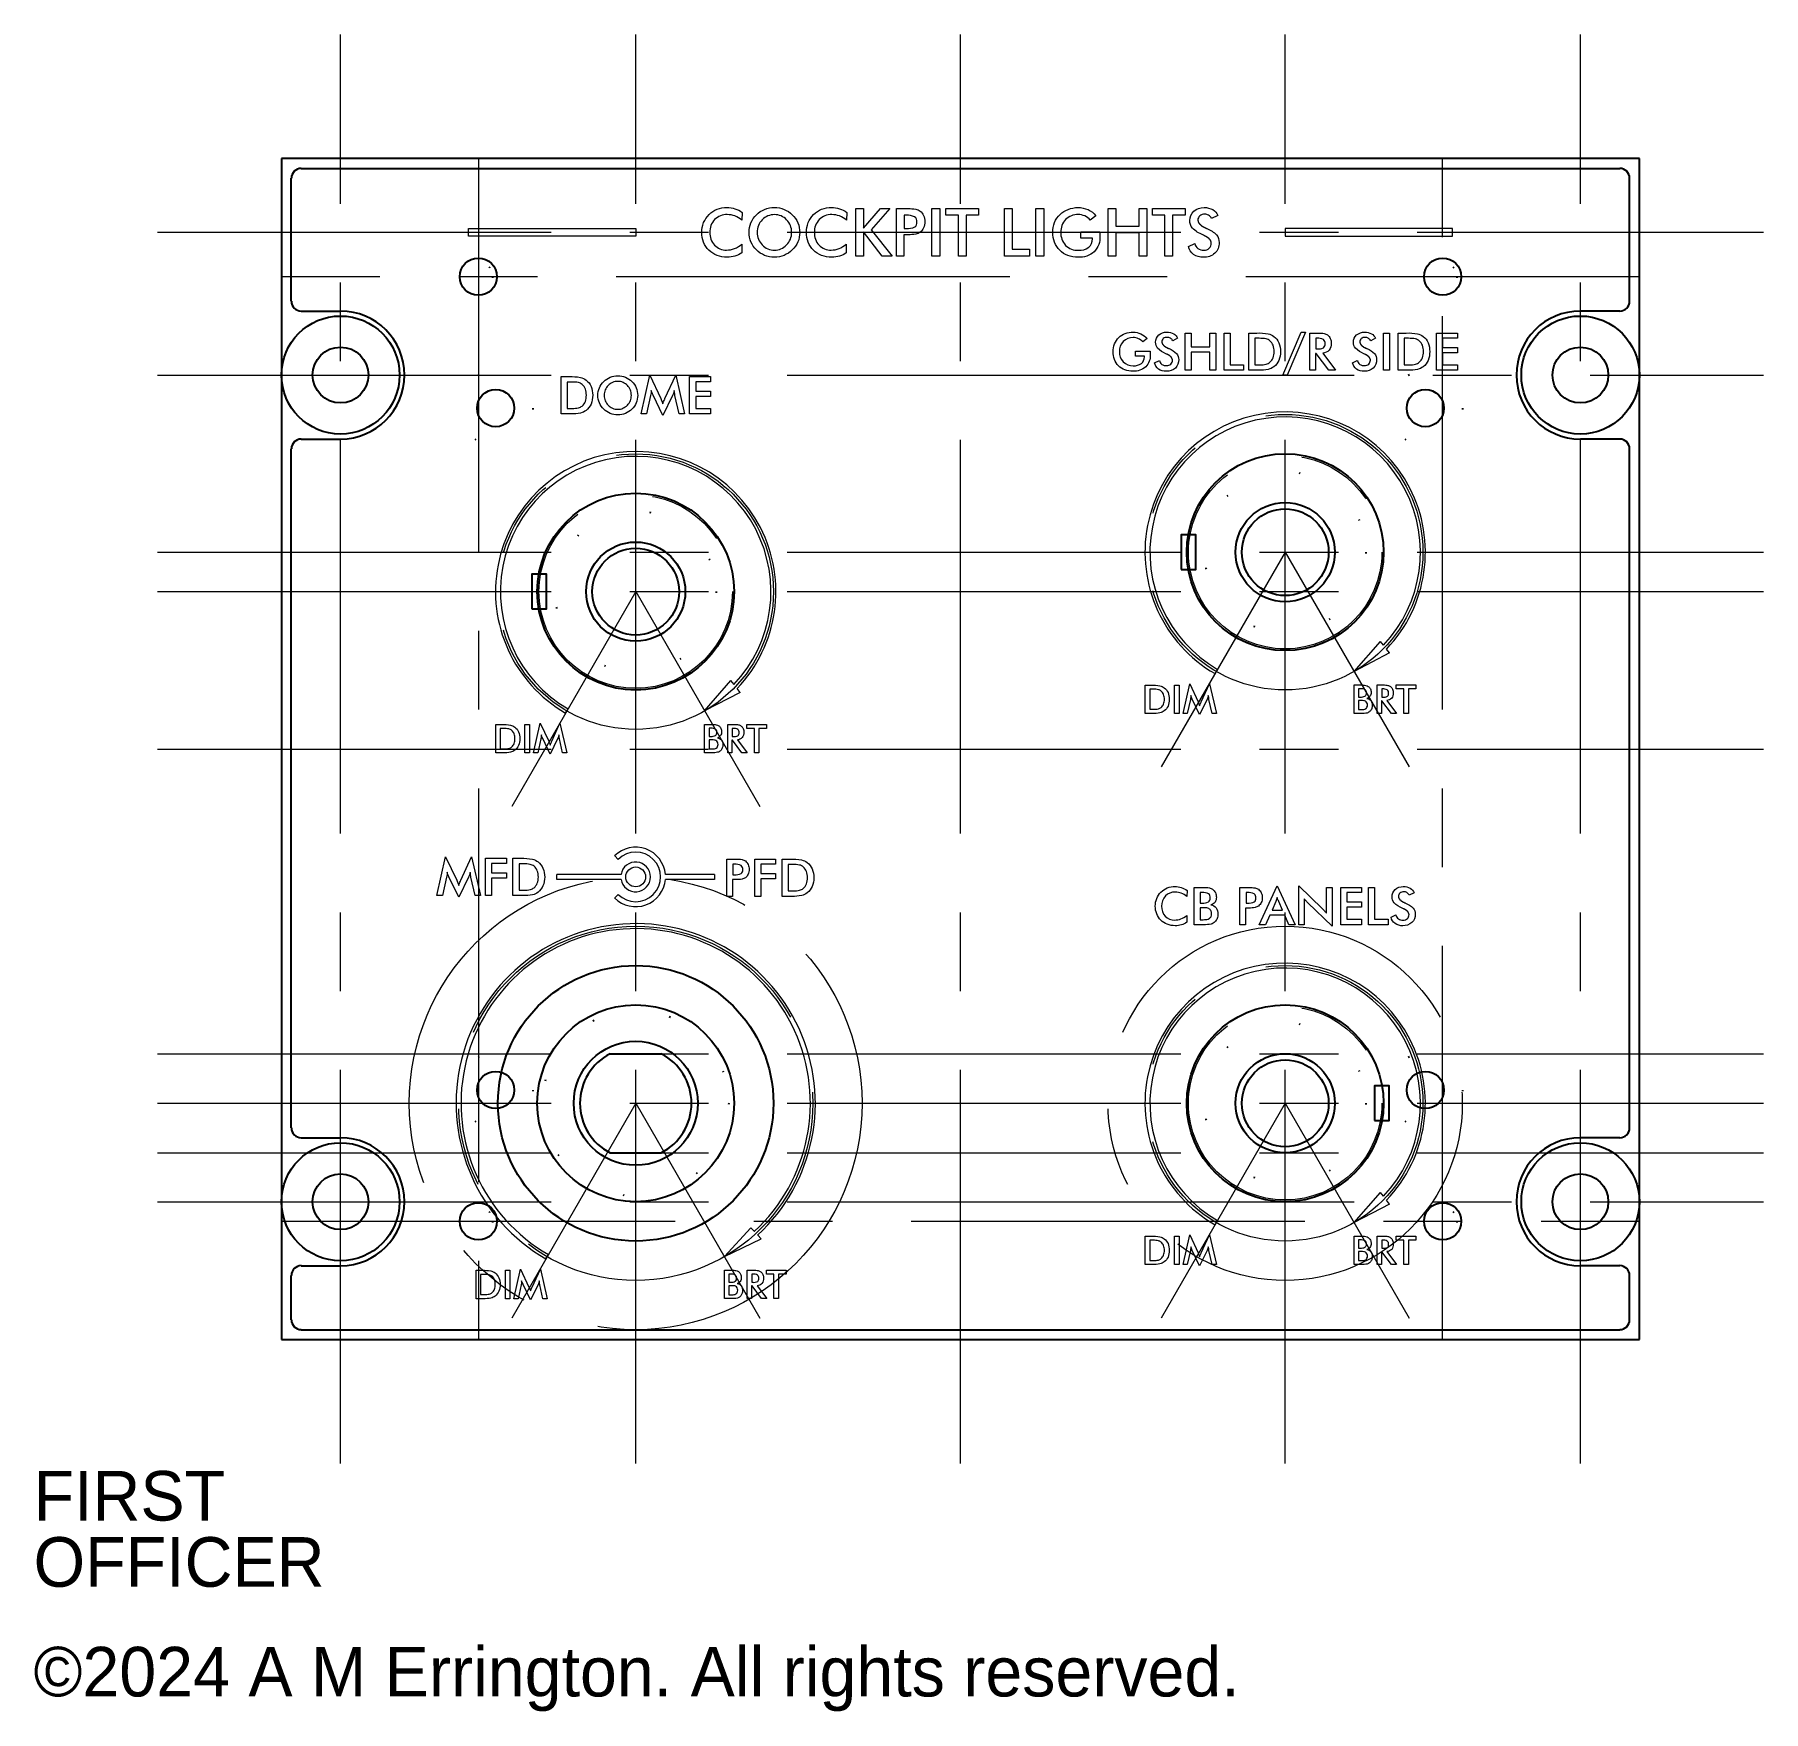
# Model space of a CAD drawing. Header units: millimetres. Extents: x -20 to 120, y -30 to 105.
import ezdxf

# ---------------------------------------------------------------- set-up
doc = ezdxf.new("R2010")
doc.units = ezdxf.units.MM
doc.linetypes.add('CENTER', pattern=[50.8, 31.75, -6.35, 6.35, -6.35])
doc.linetypes.add('DOT', pattern=[6.35, 0.1, -6.25])
for name, color, linetype, lineweight, true_color in [('decal', 5, 'Continuous', 5, 0x0000ff), ('decal_construction', 7, 'CENTER', 13, 0xffffff), ('dimensions', 7, 'Continuous', 25, 0x000000), ('fascia', 6, 'Continuous', 25, 0xff00ff), ('fascia_counterbore', 3, 'DOT', 25, 0x00ff00), ('fasteners', 9, 'Continuous', 25, 0xc0c0c0), ('knobs', 9, 'Continuous', 25, 0xc0c0c0), ('plate', 1, 'Continuous', 25, 0xff0000), ('plate_construction', 7, 'CENTER', 13, 0xffffff)]:
    doc.layers.add(name, color=color, linetype=linetype, lineweight=lineweight, true_color=true_color)
doc.styles.add('textstyle14', font='')
doc.styles.add('textstyle15', font='')
doc.styles.get('textstyle14').set_extended_font_data('Arial')
doc.styles.get('textstyle15').set_extended_font_data('Arial')

msp = doc.modelspace()

# ---------------------------------------------------------------- texts
at = {"layer": 'dimensions', "char_height": 1.5, "attachment_point": 7, "line_spacing_factor": 0.8}
for s, insert, style in [('\\fIsonormD|b0|i0|c0|p0;\\H4;FIRST\\POFFICER', (-20, -20), 'textstyle15'), ('\\fIsonormD|b0|i0|c0|p0;\\H4;©2024 A M Errington. All rights reserved.', (-20, -30), 'textstyle14')]:
    msp.add_mtext(s, dxfattribs=dict(at, insert=insert, style=style))

# ---------------------------------------------------------------- linework, layer by layer
at = {"layer": 'decal'}
for p, q in [((86.52, 53.88), (88.64, 56.31)), ((88.89, 56), (88.64, 56.31)), ((89.38, 55.37), (86.52, 53.88)), ((89.38, 55.37), (89.14, 55.68)), ((34.13, 50.7), (36.25, 53.14)), ((36.5, 52.82), (36.25, 53.14)), ((75.31, 53.7), (75.51, 54.05)), ((37, 52.19), (34.13, 50.7)), ((37, 52.19), (36.75, 52.51)), ((22.92, 50.53), (23.12, 50.87)), ((27.16, 38.72), (26.88, 39)), ((27.39, 37.51), (22.22, 37.51)), ((22.22, 37.11), (22.22, 37.51)), ((27.39, 37.11), (22.22, 37.11)), ((34.92, 37.51), (30.97, 37.51)), ((34.92, 37.11), (30.97, 37.11)), ((34.92, 37.51), (34.92, 37.11)), ((27.16, 35.89), (26.88, 35.61)), ((86.52, 9.43), (88.64, 11.86)), ((88.89, 11.55), (88.64, 11.86)), ((89.38, 10.92), (89.14, 11.23)), ((89.38, 10.92), (86.52, 9.43)), ((35.72, 6.68), (37.87, 9)), ((38.14, 8.71), (37.87, 9)), ((38.68, 8.12), (38.41, 8.41)), ((75.31, 9.25), (75.51, 9.6)), ((35.72, 6.68), (38.68, 8.12)), ((21.33, 6.5), (21.53, 6.85))]:
    msp.add_line(p, q, dxfattribs=at)
at = {"layer": 'decal', "flags": 128}
for points in [[(37.13, 90.28, 0.085744), (36.58, 90.62, 0.092284), (35.96, 90.73, 0.209959), (34.94, 90.33, 0.203037), (34.55, 89.29, 0.199341), (34.93, 88.27, 0.214349), (35.89, 87.87, 0.094369), (36.54, 87.99, 0.085011), (37.13, 88.35), (37.13, 87.65, -0.083496), (36.58, 87.38, -0.073416), (35.94, 87.29, -0.092981), (35.13, 87.43, -0.104586), (34.48, 87.86, -0.104288), (34.05, 88.5, -0.097034), (33.9, 89.29, -0.097658), (34.05, 90.08, -0.103616), (34.49, 90.73, -0.102862), (35.14, 91.16, -0.094748), (35.93, 91.3, -0.078134), (36.58, 91.2, -0.074043), (37.17, 90.91)], [(41.8, 89.29, -0.100906), (41.65, 88.52, -0.101489), (41.2, 87.88, -0.096049), (40.54, 87.44, -0.09817), (39.76, 87.29, -0.097994), (38.97, 87.44, -0.098528), (38.31, 87.88, -0.101604), (37.87, 88.52, -0.100745), (37.72, 89.29, -0.100099), (37.87, 90.07, -0.101089), (38.31, 90.72, -0.098773), (38.97, 91.15, -0.096578), (39.76, 91.3, -0.0969), (40.54, 91.15, -0.098454), (41.2, 90.72, -0.09945), (41.65, 90.06, -0.100584)], [(41.15, 89.29, 0.097392), (41.05, 89.84, 0.098131), (40.74, 90.31, 0.102096), (40.3, 90.62, 0.101976), (39.76, 90.73, 0.100843), (39.22, 90.62, 0.101422), (38.77, 90.31, 0.100927), (38.47, 89.85, 0.096263), (38.36, 89.29, 0.097165), (38.47, 88.75, 0.098339), (38.77, 88.29, 0.100938), (39.22, 87.97, 0.101307), (39.76, 87.87, 0.101805), (40.29, 87.97, 0.09874), (40.74, 88.29, 0.097675), (41.05, 88.75, 0.09785)], [(45.57, 90.28, 0.085744), (45.01, 90.62, 0.092284), (44.39, 90.73, 0.209959), (43.37, 90.33, 0.203037), (42.98, 89.29, 0.199341), (43.36, 88.27, 0.214349), (44.33, 87.87, 0.094369), (44.97, 87.99, 0.085011), (45.56, 88.35), (45.56, 87.65, -0.083496), (45.02, 87.38, -0.073416), (44.38, 87.29, -0.092981), (43.57, 87.43, -0.104586), (42.91, 87.86, -0.104288), (42.49, 88.5, -0.097034), (42.34, 89.29, -0.097658), (42.49, 90.08, -0.103616), (42.92, 90.73, -0.102862), (43.57, 91.16, -0.094748), (44.37, 91.3, -0.078134), (45.01, 91.2, -0.074043), (45.6, 90.91)], [(50.19, 89.11), (50.19, 87.39), (49.61, 87.39), (49.61, 91.21), (50.55, 91.21, -0.051804), (51.16, 91.17, -0.09913), (51.51, 91.02, -0.130268), (51.79, 90.66, -0.107331), (51.89, 90.16, -0.105709), (51.79, 89.66, -0.134373), (51.51, 89.3, -0.100768), (51.16, 89.15, -0.050343), (50.55, 89.11), (50.43, 89.11)], [(50.23, 89.62), (50.39, 89.62, 0.125583), (51.08, 89.73, 0.264624), (51.25, 90.12, 0.25861), (51.07, 90.55, 0.135829), (50.39, 90.68), (50.23, 90.68)], [(64.49, 89.35), (66.01, 89.35, 0.008676), (66.01, 89.24, -0.008626), (66.02, 88.99, -0.209862), (65.56, 87.74, -0.199042), (64.25, 87.29, -0.090316), (63.42, 87.43, -0.10933), (62.77, 87.85, -0.102808), (62.36, 88.5, -0.093559), (62.21, 89.29, -0.09692), (62.36, 90.09, -0.106605), (62.8, 90.74, -0.104237), (63.45, 91.15, -0.092169), (64.25, 91.3, -0.109399), (65.06, 91.13, -0.114082), (65.7, 90.63), (65.24, 90.29, 0.110535), (64.81, 90.62, 0.10737), (64.26, 90.73, 0.208556), (63.25, 90.33, 0.204449), (62.86, 89.3, 0.202447), (63.25, 88.25, 0.21045), (64.27, 87.85, 0.174136), (65.11, 88.09, 0.237714), (65.41, 88.77), (65.41, 88.82), (64.49, 88.82)], [(73.16, 88.16), (73.66, 88.39, 0.176472), (73.92, 88, 0.158635), (74.4, 87.86, 0.196906), (74.84, 88.02, 0.21468), (75, 88.43), (75, 88.43), (75, 88.43), (75, 88.44), (75, 88.44), (75, 88.44), (75, 88.44), (75, 88.45), (75, 88.45), (75, 88.45), (75, 88.45), (75, 88.46), (75, 88.46), (75, 88.46), (75, 88.47), (75, 88.47), (75, 88.47), (75, 88.47), (75, 88.48), (75, 88.48), (75, 88.48), (74.99, 88.48), (74.99, 88.49), (74.99, 88.49), (74.99, 88.49), (74.99, 88.49), (74.99, 88.5), (74.99, 88.5), (74.99, 88.5), (74.99, 88.5), (74.99, 88.51), (74.99, 88.51), (74.99, 88.51), (74.99, 88.51), (74.99, 88.52), (74.99, 88.52), (74.99, 88.52), (74.99, 88.52), (74.99, 88.53), (74.99, 88.53), (74.98, 88.53), (74.98, 88.53), (74.98, 88.54), (74.98, 88.54), (74.98, 88.54), (74.98, 88.54), (74.98, 88.55), (74.98, 88.55), (74.98, 88.55), (74.98, 88.55), (74.98, 88.56), (74.98, 88.56), (74.98, 88.56), (74.97, 88.56), (74.97, 88.57), (74.97, 88.57), (74.97, 88.57), (74.97, 88.57), (74.97, 88.58), (74.97, 88.58), (74.97, 88.58), (74.97, 88.58), (74.97, 88.59), (74.96, 88.59), (74.96, 88.59), (74.96, 88.59), (74.96, 88.6), (74.96, 88.6), (74.96, 88.6), (74.96, 88.6), (74.96, 88.61), (74.96, 88.61), (74.95, 88.61), (74.95, 88.61), (74.95, 88.62), (74.95, 88.62), (74.95, 88.62), (74.95, 88.62), (74.95, 88.63), (74.95, 88.63), (74.94, 88.63), (74.94, 88.63), (74.94, 88.64), (74.94, 88.64), (74.94, 88.64), (74.94, 88.64), (74.94, 88.65), (74.93, 88.65), (74.93, 88.65), (74.93, 88.65), (74.93, 88.66), (74.93, 88.66), (74.93, 88.66), (74.92, 88.66), (74.92, 88.67), (74.92, 88.67), (74.92, 88.67), (74.92, 88.67), (74.92, 88.68), (74.92, 88.68), (74.91, 88.68), (74.91, 88.68), (74.91, 88.68), (74.91, 88.69), (74.91, 88.69), (74.9, 88.69), (74.9, 88.69), (74.9, 88.7), (74.9, 88.7), (74.9, 88.7), (74.9, 88.7), (74.89, 88.71), (74.89, 88.71), (74.89, 88.71), (74.89, 88.71), (74.89, 88.72), (74.88, 88.72), (74.88, 88.72), (74.88, 88.72), (74.88, 88.73), (74.88, 88.73), (74.87, 88.73), (74.87, 88.73), (74.87, 88.73), (74.87, 88.74), (74.87, 88.74), (74.86, 88.74), (74.86, 88.74), (74.86, 88.75), (74.86, 88.75), (74.85, 88.75), (74.85, 88.75), (74.85, 88.76), (74.85, 88.76), (74.85, 88.76), (74.84, 88.76), (74.84, 88.77), (74.84, 88.77), (74.84, 88.77), (74.83, 88.77), (74.83, 88.77), (74.83, 88.78), (74.83, 88.78), (74.82, 88.78), (74.82, 88.78), (74.82, 88.79), (74.82, 88.79), (74.81, 88.79), (74.81, 88.79), (74.81, 88.8), (74.81, 88.8), (74.8, 88.8), (74.8, 88.8), (74.8, 88.8), (74.8, 88.81), (74.79, 88.81), (74.79, 88.81), (74.79, 88.81), (74.79, 88.82), (74.78, 88.82), (74.78, 88.82), (74.78, 88.82), (74.78, 88.83), (74.77, 88.83), (74.77, 88.83), (74.77, 88.83), (74.76, 88.83), (74.76, 88.84), (74.76, 88.84), (74.76, 88.84), (74.75, 88.84), (74.75, 88.85), (74.75, 88.85), (74.74, 88.85), (74.74, 88.85), (74.74, 88.85), (74.73, 88.86), (74.73, 88.86), (74.73, 88.86), (74.73, 88.86), (74.72, 88.87), (74.72, 88.87), (74.72, 88.87), (74.71, 88.87), (74.71, 88.87), (74.71, 88.88), (74.7, 88.88), (74.7, 88.88), (74.7, 88.88), (74.69, 88.89), (74.69, 88.89), (74.69, 88.89), (74.68, 88.89), (74.68, 88.89), (74.68, 88.9), (74.67, 88.9), (74.67, 88.9), (74.67, 88.9), (74.66, 88.91), (74.66, 88.91), (74.66, 88.91), (74.65, 88.91), (74.65, 88.91), (74.65, 88.92), (74.64, 88.92), (74.64, 88.92), (74.64, 88.92), (74.63, 88.92), (74.63, 88.93), (74.63, 88.93), (74.62, 88.93), (74.62, 88.93), (74.62, 88.94), (74.61, 88.94), (74.61, 88.94), (74.6, 88.94), (74.6, 88.94), (74.6, 88.95), (74.59, 88.95), (74.59, 88.95), (74.59, 88.95), (74.58, 88.95), (74.58, 88.96), (74.58, 88.96), (74.57, 88.96), (74.57, 88.96), (74.56, 88.97), (74.56, 88.97), (74.56, 88.97), (74.55, 88.97), (74.55, 88.97), (74.54, 88.98), (74.54, 88.98), (74.54, 88.98), (74.53, 88.98), (74.53, 88.98), (74.52, 88.99), (74.52, 88.99), (74.52, 88.99), (74.51, 88.99), (74.51, 89), (74.5, 89), (74.5, 89), (74.5, 89), (74.49, 89), (74.49, 89.01), (74.48, 89.01), (74.48, 89.01), (74.47, 89.01), (74.47, 89.01), (74.47, 89.02), (74.46, 89.02), (74.46, 89.02), (74.45, 89.02), (74.45, 89.02), (74.44, 89.03), (74.44, 89.03, 0.011833), (74.32, 89.09, -0.09438), (73.48, 89.64, -0.182248), (73.27, 90.25, -0.22012), (73.59, 91.01, -0.192709), (74.42, 91.3, -0.131494), (75.12, 91.13, -0.184076), (75.52, 90.67), (75.03, 90.42, 0.114116), (74.78, 90.68, 0.140089), (74.47, 90.76, 0.187209), (74.07, 90.63, 0.224638), (73.92, 90.28), (73.92, 90.28), (73.92, 90.28), (73.92, 90.27), (73.92, 90.27), (73.92, 90.27), (73.92, 90.27), (73.92, 90.26), (73.92, 90.26), (73.92, 90.26), (73.92, 90.26), (73.92, 90.25), (73.92, 90.25), (73.92, 90.25), (73.92, 90.25), (73.92, 90.24), (73.92, 90.24), (73.92, 90.24), (73.92, 90.23), (73.93, 90.23), (73.93, 90.23), (73.93, 90.23), (73.93, 90.22), (73.93, 90.22), (73.93, 90.22), (73.93, 90.22), (73.93, 90.21), (73.93, 90.21), (73.93, 90.21), (73.93, 90.21), (73.93, 90.2), (73.93, 90.2), (73.93, 90.2), (73.93, 90.19), (73.93, 90.19), (73.93, 90.19), (73.93, 90.19), (73.94, 90.18), (73.94, 90.18), (73.94, 90.18), (73.94, 90.18), (73.94, 90.17), (73.94, 90.17), (73.94, 90.17), (73.94, 90.17), (73.94, 90.16), (73.94, 90.16), (73.94, 90.16), (73.94, 90.16), (73.95, 90.15), (73.95, 90.15), (73.95, 90.15), (73.95, 90.14), (73.95, 90.14), (73.95, 90.14), (73.95, 90.14), (73.95, 90.13), (73.95, 90.13), (73.95, 90.13), (73.96, 90.13), (73.96, 90.12), (73.96, 90.12), (73.96, 90.12), (73.96, 90.12), (73.96, 90.11), (73.96, 90.11), (73.96, 90.11), (73.97, 90.11), (73.97, 90.1), (73.97, 90.1), (73.97, 90.1), (73.97, 90.1), (73.97, 90.09), (73.97, 90.09), (73.98, 90.09), (73.98, 90.08), (73.98, 90.08), (73.98, 90.08), (73.98, 90.08), (73.98, 90.07), (73.98, 90.07), (73.99, 90.07), (73.99, 90.07), (73.99, 90.06), (73.99, 90.06), (73.99, 90.06), (73.99, 90.06), (74, 90.05), (74, 90.05), (74, 90.05), (74, 90.05), (74, 90.04), (74.01, 90.04), (74.01, 90.04), (74.01, 90.04), (74.01, 90.03), (74.01, 90.03), (74.01, 90.03), (74.02, 90.03), (74.02, 90.02), (74.02, 90.02), (74.02, 90.02), (74.02, 90.02), (74.03, 90.01), (74.03, 90.01), (74.03, 90.01), (74.03, 90.01), (74.03, 90), (74.04, 90), (74.04, 90), (74.04, 90), (74.04, 89.99), (74.05, 89.99), (74.05, 89.99), (74.05, 89.99), (74.05, 89.98), (74.05, 89.98), (74.06, 89.98), (74.06, 89.98), (74.06, 89.97), (74.06, 89.97), (74.07, 89.97), (74.07, 89.97), (74.07, 89.96), (74.07, 89.96), (74.08, 89.96), (74.08, 89.96), (74.08, 89.95), (74.08, 89.95), (74.09, 89.95), (74.09, 89.95), (74.09, 89.94), (74.09, 89.94), (74.1, 89.94), (74.1, 89.94), (74.1, 89.93), (74.1, 89.93), (74.11, 89.93), (74.11, 89.93), (74.11, 89.92), (74.11, 89.92), (74.12, 89.92), (74.12, 89.92), (74.12, 89.91), (74.13, 89.91), (74.13, 89.91), (74.13, 89.91), (74.13, 89.9), (74.14, 89.9), (74.14, 89.9), (74.14, 89.9), (74.15, 89.89), (74.15, 89.89), (74.15, 89.89), (74.16, 89.89), (74.16, 89.88), (74.16, 89.88), (74.16, 89.88), (74.17, 89.88), (74.17, 89.87), (74.17, 89.87), (74.18, 89.87), (74.18, 89.87), (74.18, 89.86), (74.19, 89.86), (74.19, 89.86), (74.19, 89.86), (74.2, 89.85), (74.2, 89.85), (74.2, 89.85), (74.21, 89.85), (74.21, 89.84), (74.21, 89.84), (74.22, 89.84), (74.22, 89.84), (74.22, 89.83), (74.23, 89.83), (74.23, 89.83), (74.23, 89.83), (74.24, 89.82), (74.24, 89.82), (74.24, 89.82), (74.25, 89.82), (74.25, 89.81), (74.26, 89.81), (74.26, 89.81), (74.26, 89.81), (74.27, 89.8), (74.27, 89.8), (74.27, 89.8), (74.28, 89.8), (74.28, 89.8), (74.29, 89.79), (74.29, 89.79), (74.29, 89.79), (74.3, 89.79), (74.3, 89.78), (74.3, 89.78), (74.31, 89.78), (74.31, 89.78), (74.32, 89.77), (74.32, 89.77), (74.32, 89.77), (74.33, 89.77), (74.33, 89.76), (74.34, 89.76), (74.34, 89.76), (74.34, 89.76), (74.35, 89.75), (74.35, 89.75), (74.36, 89.75), (74.36, 89.75), (74.37, 89.74), (74.37, 89.74), (74.37, 89.74), (74.38, 89.74), (74.38, 89.74), (74.39, 89.73), (74.39, 89.73), (74.39, 89.73), (74.4, 89.73), (74.4, 89.72), (74.41, 89.72), (74.41, 89.72), (74.42, 89.72), (74.42, 89.71), (74.43, 89.71), (74.43, 89.71), (74.43, 89.71), (74.44, 89.7), (74.44, 89.7), (74.45, 89.7), (74.45, 89.7), (74.46, 89.69), (74.46, 89.69), (74.47, 89.69), (74.47, 89.69), (74.48, 89.69), (74.48, 89.68), (74.49, 89.68), (74.49, 89.68), (74.49, 89.68), (74.5, 89.67), (74.5, 89.67), (74.51, 89.67), (74.51, 89.67), (74.52, 89.66), (74.52, 89.66), (74.53, 89.66), (74.53, 89.66), (74.54, 89.66), (74.54, 89.65), (74.55, 89.65), (74.55, 89.65), (74.56, 89.65), (74.56, 89.64), (74.57, 89.64, 0.003717), (74.65, 89.6, -0.102063), (75.42, 89.09, -0.182822), (75.63, 88.47, -0.215982), (75.29, 87.61, -0.195414), (74.37, 87.29, -0.159365), (73.57, 87.52, -0.187663)], [(68.88, 79.72), (70.07, 79.72, 0.008676), (70.07, 79.63, -0.008626), (70.08, 79.43, -0.209862), (69.71, 78.45, -0.199042), (68.69, 78.1, -0.090316), (68.03, 78.21, -0.10933), (67.52, 78.53, -0.102808), (67.19, 79.05, -0.093559), (67.08, 79.67, -0.09692), (67.2, 80.3, -0.106605), (67.54, 80.81, -0.104237), (68.05, 81.14, -0.092169), (68.69, 81.25, -0.109399), (69.32, 81.12, -0.114082), (69.82, 80.73), (69.47, 80.46, 0.110535), (69.12, 80.72, 0.10737), (68.7, 80.81, 0.208556), (67.9, 80.49, 0.204449), (67.59, 79.68, 0.202447), (67.9, 78.85, 0.21045), (68.7, 78.53, 0.174136), (69.36, 78.73, 0.237714), (69.6, 79.26), (69.6, 79.3), (68.88, 79.3)], [(70.42, 78.78), (70.81, 78.96, 0.176472), (71.01, 78.65, 0.158635), (71.39, 78.55, 0.196906), (71.74, 78.67, 0.21468), (71.87, 78.99), (71.87, 78.99), (71.87, 79), (71.87, 79), (71.87, 79), (71.87, 79), (71.87, 79.01), (71.87, 79.01), (71.87, 79.01), (71.87, 79.01), (71.87, 79.01), (71.87, 79.02), (71.87, 79.02), (71.87, 79.02), (71.87, 79.02), (71.87, 79.02), (71.87, 79.03), (71.86, 79.03), (71.86, 79.03), (71.86, 79.03), (71.86, 79.03), (71.86, 79.04), (71.86, 79.04), (71.86, 79.04), (71.86, 79.04), (71.86, 79.04), (71.86, 79.05), (71.86, 79.05), (71.86, 79.05), (71.86, 79.05), (71.86, 79.05), (71.86, 79.06), (71.86, 79.06), (71.86, 79.06), (71.86, 79.06), (71.86, 79.06), (71.86, 79.07), (71.86, 79.07), (71.86, 79.07), (71.86, 79.07), (71.86, 79.07), (71.86, 79.08), (71.86, 79.08), (71.85, 79.08), (71.85, 79.08), (71.85, 79.08), (71.85, 79.09), (71.85, 79.09), (71.85, 79.09), (71.85, 79.09), (71.85, 79.09), (71.85, 79.1), (71.85, 79.1), (71.85, 79.1), (71.85, 79.1), (71.85, 79.1), (71.85, 79.11), (71.85, 79.11), (71.84, 79.11), (71.84, 79.11), (71.84, 79.11), (71.84, 79.12), (71.84, 79.12), (71.84, 79.12), (71.84, 79.12), (71.84, 79.12), (71.84, 79.13), (71.84, 79.13), (71.84, 79.13), (71.83, 79.13), (71.83, 79.13), (71.83, 79.14), (71.83, 79.14), (71.83, 79.14), (71.83, 79.14), (71.83, 79.14), (71.83, 79.14), (71.83, 79.15), (71.83, 79.15), (71.83, 79.15), (71.82, 79.15), (71.82, 79.15), (71.82, 79.16), (71.82, 79.16), (71.82, 79.16), (71.82, 79.16), (71.82, 79.16), (71.82, 79.17), (71.81, 79.17), (71.81, 79.17), (71.81, 79.17), (71.81, 79.17), (71.81, 79.18), (71.81, 79.18), (71.81, 79.18), (71.81, 79.18), (71.81, 79.18), (71.8, 79.19), (71.8, 79.19), (71.8, 79.19), (71.8, 79.19), (71.8, 79.19), (71.8, 79.19), (71.8, 79.2), (71.79, 79.2), (71.79, 79.2), (71.79, 79.2), (71.79, 79.2), (71.79, 79.21), (71.79, 79.21), (71.79, 79.21), (71.78, 79.21), (71.78, 79.21), (71.78, 79.22), (71.78, 79.22), (71.78, 79.22), (71.78, 79.22), (71.78, 79.22), (71.77, 79.22), (71.77, 79.23), (71.77, 79.23), (71.77, 79.23), (71.77, 79.23), (71.77, 79.23), (71.76, 79.24), (71.76, 79.24), (71.76, 79.24), (71.76, 79.24), (71.76, 79.24), (71.76, 79.25), (71.75, 79.25), (71.75, 79.25), (71.75, 79.25), (71.75, 79.25), (71.75, 79.25), (71.74, 79.26), (71.74, 79.26), (71.74, 79.26), (71.74, 79.26), (71.74, 79.26), (71.74, 79.27), (71.73, 79.27), (71.73, 79.27), (71.73, 79.27), (71.73, 79.27), (71.73, 79.27), (71.72, 79.28), (71.72, 79.28), (71.72, 79.28), (71.72, 79.28), (71.72, 79.28), (71.71, 79.29), (71.71, 79.29), (71.71, 79.29), (71.71, 79.29), (71.71, 79.29), (71.7, 79.29), (71.7, 79.3), (71.7, 79.3), (71.7, 79.3), (71.7, 79.3), (71.69, 79.3), (71.69, 79.3), (71.69, 79.31), (71.69, 79.31), (71.68, 79.31), (71.68, 79.31), (71.68, 79.31), (71.68, 79.32), (71.68, 79.32), (71.67, 79.32), (71.67, 79.32), (71.67, 79.32), (71.67, 79.32), (71.66, 79.33), (71.66, 79.33), (71.66, 79.33), (71.66, 79.33), (71.65, 79.33), (71.65, 79.34), (71.65, 79.34), (71.65, 79.34), (71.64, 79.34), (71.64, 79.34), (71.64, 79.34), (71.64, 79.35), (71.63, 79.35), (71.63, 79.35), (71.63, 79.35), (71.63, 79.35), (71.62, 79.35), (71.62, 79.36), (71.62, 79.36), (71.62, 79.36), (71.61, 79.36), (71.61, 79.36), (71.61, 79.36), (71.61, 79.37), (71.6, 79.37), (71.6, 79.37), (71.6, 79.37), (71.6, 79.37), (71.59, 79.37), (71.59, 79.38), (71.59, 79.38), (71.59, 79.38), (71.58, 79.38), (71.58, 79.38), (71.58, 79.39), (71.57, 79.39), (71.57, 79.39), (71.57, 79.39), (71.57, 79.39), (71.56, 79.39), (71.56, 79.4), (71.56, 79.4), (71.55, 79.4), (71.55, 79.4), (71.55, 79.4), (71.55, 79.4), (71.54, 79.41), (71.54, 79.41), (71.54, 79.41), (71.53, 79.41), (71.53, 79.41), (71.53, 79.41), (71.52, 79.42), (71.52, 79.42), (71.52, 79.42), (71.52, 79.42), (71.51, 79.42), (71.51, 79.42), (71.51, 79.43), (71.5, 79.43), (71.5, 79.43), (71.5, 79.43), (71.49, 79.43), (71.49, 79.43), (71.49, 79.44), (71.48, 79.44), (71.48, 79.44), (71.48, 79.44), (71.47, 79.44), (71.47, 79.44), (71.47, 79.45), (71.46, 79.45), (71.46, 79.45), (71.46, 79.45), (71.45, 79.45), (71.45, 79.45), (71.45, 79.46), (71.44, 79.46), (71.44, 79.46), (71.44, 79.46), (71.43, 79.46), (71.43, 79.46), (71.43, 79.46, 0.011833), (71.33, 79.51, -0.09438), (70.67, 79.95, -0.182248), (70.51, 80.43, -0.22012), (70.76, 81.02, -0.192709), (71.41, 81.25, -0.131494), (71.97, 81.12, -0.184076), (72.28, 80.75), (71.89, 80.56, 0.114116), (71.7, 80.76, 0.140089), (71.45, 80.83, 0.187209), (71.13, 80.73, 0.224638), (71.02, 80.45), (71.02, 80.45), (71.02, 80.45), (71.02, 80.45), (71.02, 80.44), (71.02, 80.44), (71.02, 80.44), (71.02, 80.44), (71.02, 80.44), (71.02, 80.43), (71.02, 80.43), (71.02, 80.43), (71.02, 80.43), (71.02, 80.43), (71.02, 80.42), (71.02, 80.42), (71.02, 80.42), (71.02, 80.42), (71.02, 80.41), (71.02, 80.41), (71.02, 80.41), (71.02, 80.41), (71.02, 80.41), (71.02, 80.4), (71.02, 80.4), (71.02, 80.4), (71.02, 80.4), (71.02, 80.4), (71.02, 80.39), (71.03, 80.39), (71.03, 80.39), (71.03, 80.39), (71.03, 80.39), (71.03, 80.38), (71.03, 80.38), (71.03, 80.38), (71.03, 80.38), (71.03, 80.38), (71.03, 80.37), (71.03, 80.37), (71.03, 80.37), (71.03, 80.37), (71.03, 80.36), (71.03, 80.36), (71.03, 80.36), (71.03, 80.36), (71.04, 80.36), (71.04, 80.35), (71.04, 80.35), (71.04, 80.35), (71.04, 80.35), (71.04, 80.35), (71.04, 80.34), (71.04, 80.34), (71.04, 80.34), (71.04, 80.34), (71.04, 80.34), (71.04, 80.33), (71.05, 80.33), (71.05, 80.33), (71.05, 80.33), (71.05, 80.33), (71.05, 80.32), (71.05, 80.32), (71.05, 80.32), (71.05, 80.32), (71.05, 80.32), (71.05, 80.31), (71.05, 80.31), (71.06, 80.31), (71.06, 80.31), (71.06, 80.31), (71.06, 80.3), (71.06, 80.3), (71.06, 80.3), (71.06, 80.3), (71.06, 80.29), (71.06, 80.29), (71.07, 80.29), (71.07, 80.29), (71.07, 80.29), (71.07, 80.28), (71.07, 80.28), (71.07, 80.28), (71.07, 80.28), (71.08, 80.28), (71.08, 80.27), (71.08, 80.27), (71.08, 80.27), (71.08, 80.27), (71.08, 80.27), (71.08, 80.26), (71.08, 80.26), (71.09, 80.26), (71.09, 80.26), (71.09, 80.26), (71.09, 80.25), (71.09, 80.25), (71.09, 80.25), (71.1, 80.25), (71.1, 80.25), (71.1, 80.24), (71.1, 80.24), (71.1, 80.24), (71.1, 80.24), (71.1, 80.24), (71.11, 80.23), (71.11, 80.23), (71.11, 80.23), (71.11, 80.23), (71.11, 80.23), (71.11, 80.22), (71.12, 80.22), (71.12, 80.22), (71.12, 80.22), (71.12, 80.22), (71.12, 80.21), (71.13, 80.21), (71.13, 80.21), (71.13, 80.21), (71.13, 80.21), (71.13, 80.2), (71.13, 80.2), (71.14, 80.2), (71.14, 80.2), (71.14, 80.2), (71.14, 80.19), (71.14, 80.19), (71.15, 80.19), (71.15, 80.19), (71.15, 80.19), (71.15, 80.18), (71.15, 80.18), (71.16, 80.18), (71.16, 80.18), (71.16, 80.18), (71.16, 80.18), (71.16, 80.17), (71.17, 80.17), (71.17, 80.17), (71.17, 80.17), (71.17, 80.17), (71.18, 80.16), (71.18, 80.16), (71.18, 80.16), (71.18, 80.16), (71.18, 80.16), (71.19, 80.15), (71.19, 80.15), (71.19, 80.15), (71.19, 80.15), (71.2, 80.15), (71.2, 80.14), (71.2, 80.14), (71.2, 80.14), (71.21, 80.14), (71.21, 80.14), (71.21, 80.13), (71.21, 80.13), (71.22, 80.13), (71.22, 80.13), (71.22, 80.13), (71.22, 80.12), (71.23, 80.12), (71.23, 80.12), (71.23, 80.12), (71.23, 80.12), (71.24, 80.11), (71.24, 80.11), (71.24, 80.11), (71.24, 80.11), (71.25, 80.11), (71.25, 80.11), (71.25, 80.1), (71.25, 80.1), (71.26, 80.1), (71.26, 80.1), (71.26, 80.1), (71.27, 80.09), (71.27, 80.09), (71.27, 80.09), (71.27, 80.09), (71.28, 80.09), (71.28, 80.08), (71.28, 80.08), (71.28, 80.08), (71.29, 80.08), (71.29, 80.08), (71.29, 80.07), (71.3, 80.07), (71.3, 80.07), (71.3, 80.07), (71.31, 80.07), (71.31, 80.06), (71.31, 80.06), (71.31, 80.06), (71.32, 80.06), (71.32, 80.06), (71.32, 80.06), (71.33, 80.05), (71.33, 80.05), (71.33, 80.05), (71.34, 80.05), (71.34, 80.05), (71.34, 80.04), (71.35, 80.04), (71.35, 80.04), (71.35, 80.04), (71.36, 80.04), (71.36, 80.03), (71.36, 80.03), (71.36, 80.03), (71.37, 80.03), (71.37, 80.03), (71.37, 80.03), (71.38, 80.02), (71.38, 80.02), (71.38, 80.02), (71.39, 80.02), (71.39, 80.02), (71.39, 80.01), (71.4, 80.01), (71.4, 80.01), (71.41, 80.01), (71.41, 80.01), (71.41, 80), (71.42, 80), (71.42, 80), (71.42, 80), (71.43, 80), (71.43, 80), (71.43, 79.99), (71.44, 79.99), (71.44, 79.99), (71.44, 79.99), (71.45, 79.99), (71.45, 79.98), (71.46, 79.98), (71.46, 79.98), (71.46, 79.98), (71.47, 79.98), (71.47, 79.98), (71.47, 79.97), (71.48, 79.97), (71.48, 79.97), (71.49, 79.97), (71.49, 79.97), (71.49, 79.96), (71.5, 79.96), (71.5, 79.96), (71.5, 79.96), (71.51, 79.96), (71.51, 79.95), (71.52, 79.95), (71.52, 79.95), (71.52, 79.95), (71.53, 79.95, 0.003717), (71.59, 79.92, -0.102063), (72.2, 79.52, -0.182822), (72.37, 79.03, -0.215982), (72.1, 78.35, -0.195414), (71.37, 78.1, -0.159365), (70.74, 78.27, -0.187663)], [(78.02, 78.18), (78.02, 81.18), (78.68, 81.18, -0.052809), (79.59, 81.12, -0.105002), (80.05, 80.9, -0.130749), (80.44, 80.39, -0.102611), (80.58, 79.68, -0.103493), (80.44, 78.97, -0.128481), (80.05, 78.46, -0.102624), (79.6, 78.24, -0.057415), (78.81, 78.18), (78.68, 78.18)], [(83.41, 79.52), (83.41, 78.18), (82.96, 78.18), (82.96, 81.18), (83.64, 81.18, -0.054765), (84.1, 81.14, -0.107636), (84.38, 81.02, -0.125932), (84.6, 80.73, -0.105091), (84.68, 80.36, -0.181187), (84.5, 79.79, -0.19264), (83.99, 79.55), (85.02, 78.18), (84.47, 78.18), (83.47, 79.52)], [(86.39, 78.78), (86.78, 78.96, 0.176472), (86.98, 78.65, 0.158635), (87.36, 78.55, 0.196906), (87.7, 78.67, 0.21468), (87.83, 78.99), (87.83, 78.99), (87.83, 79), (87.83, 79), (87.83, 79), (87.83, 79), (87.83, 79.01), (87.83, 79.01), (87.83, 79.01), (87.83, 79.01), (87.83, 79.01), (87.83, 79.02), (87.83, 79.02), (87.83, 79.02), (87.83, 79.02), (87.83, 79.02), (87.83, 79.03), (87.83, 79.03), (87.83, 79.03), (87.83, 79.03), (87.83, 79.03), (87.83, 79.04), (87.83, 79.04), (87.83, 79.04), (87.83, 79.04), (87.83, 79.04), (87.83, 79.05), (87.83, 79.05), (87.83, 79.05), (87.83, 79.05), (87.83, 79.05), (87.83, 79.06), (87.83, 79.06), (87.83, 79.06), (87.83, 79.06), (87.82, 79.06), (87.82, 79.07), (87.82, 79.07), (87.82, 79.07), (87.82, 79.07), (87.82, 79.07), (87.82, 79.08), (87.82, 79.08), (87.82, 79.08), (87.82, 79.08), (87.82, 79.08), (87.82, 79.09), (87.82, 79.09), (87.82, 79.09), (87.82, 79.09), (87.82, 79.09), (87.82, 79.1), (87.82, 79.1), (87.81, 79.1), (87.81, 79.1), (87.81, 79.1), (87.81, 79.11), (87.81, 79.11), (87.81, 79.11), (87.81, 79.11), (87.81, 79.11), (87.81, 79.12), (87.81, 79.12), (87.81, 79.12), (87.81, 79.12), (87.8, 79.12), (87.8, 79.13), (87.8, 79.13), (87.8, 79.13), (87.8, 79.13), (87.8, 79.13), (87.8, 79.14), (87.8, 79.14), (87.8, 79.14), (87.8, 79.14), (87.8, 79.14), (87.79, 79.14), (87.79, 79.15), (87.79, 79.15), (87.79, 79.15), (87.79, 79.15), (87.79, 79.15), (87.79, 79.16), (87.79, 79.16), (87.79, 79.16), (87.78, 79.16), (87.78, 79.16), (87.78, 79.17), (87.78, 79.17), (87.78, 79.17), (87.78, 79.17), (87.78, 79.17), (87.78, 79.18), (87.78, 79.18), (87.77, 79.18), (87.77, 79.18), (87.77, 79.18), (87.77, 79.19), (87.77, 79.19), (87.77, 79.19), (87.77, 79.19), (87.76, 79.19), (87.76, 79.19), (87.76, 79.2), (87.76, 79.2), (87.76, 79.2), (87.76, 79.2), (87.76, 79.2), (87.75, 79.21), (87.75, 79.21), (87.75, 79.21), (87.75, 79.21), (87.75, 79.21), (87.75, 79.22), (87.75, 79.22), (87.74, 79.22), (87.74, 79.22), (87.74, 79.22), (87.74, 79.22), (87.74, 79.23), (87.74, 79.23), (87.74, 79.23), (87.73, 79.23), (87.73, 79.23), (87.73, 79.24), (87.73, 79.24), (87.73, 79.24), (87.73, 79.24), (87.72, 79.24), (87.72, 79.25), (87.72, 79.25), (87.72, 79.25), (87.72, 79.25), (87.71, 79.25), (87.71, 79.25), (87.71, 79.26), (87.71, 79.26), (87.71, 79.26), (87.71, 79.26), (87.7, 79.26), (87.7, 79.27), (87.7, 79.27), (87.7, 79.27), (87.7, 79.27), (87.69, 79.27), (87.69, 79.27), (87.69, 79.28), (87.69, 79.28), (87.69, 79.28), (87.68, 79.28), (87.68, 79.28), (87.68, 79.29), (87.68, 79.29), (87.68, 79.29), (87.67, 79.29), (87.67, 79.29), (87.67, 79.29), (87.67, 79.3), (87.67, 79.3), (87.66, 79.3), (87.66, 79.3), (87.66, 79.3), (87.66, 79.3), (87.66, 79.31), (87.65, 79.31), (87.65, 79.31), (87.65, 79.31), (87.65, 79.31), (87.64, 79.32), (87.64, 79.32), (87.64, 79.32), (87.64, 79.32), (87.63, 79.32), (87.63, 79.32), (87.63, 79.33), (87.63, 79.33), (87.63, 79.33), (87.62, 79.33), (87.62, 79.33), (87.62, 79.34), (87.62, 79.34), (87.61, 79.34), (87.61, 79.34), (87.61, 79.34), (87.61, 79.34), (87.6, 79.35), (87.6, 79.35), (87.6, 79.35), (87.6, 79.35), (87.59, 79.35), (87.59, 79.35), (87.59, 79.36), (87.59, 79.36), (87.58, 79.36), (87.58, 79.36), (87.58, 79.36), (87.58, 79.36), (87.57, 79.37), (87.57, 79.37), (87.57, 79.37), (87.57, 79.37), (87.56, 79.37), (87.56, 79.37), (87.56, 79.38), (87.55, 79.38), (87.55, 79.38), (87.55, 79.38), (87.55, 79.38), (87.54, 79.39), (87.54, 79.39), (87.54, 79.39), (87.53, 79.39), (87.53, 79.39), (87.53, 79.39), (87.53, 79.4), (87.52, 79.4), (87.52, 79.4), (87.52, 79.4), (87.51, 79.4), (87.51, 79.4), (87.51, 79.41), (87.51, 79.41), (87.5, 79.41), (87.5, 79.41), (87.5, 79.41), (87.49, 79.41), (87.49, 79.42), (87.49, 79.42), (87.48, 79.42), (87.48, 79.42), (87.48, 79.42), (87.48, 79.42), (87.47, 79.43), (87.47, 79.43), (87.47, 79.43), (87.46, 79.43), (87.46, 79.43), (87.46, 79.43), (87.45, 79.44), (87.45, 79.44), (87.45, 79.44), (87.44, 79.44), (87.44, 79.44), (87.44, 79.44), (87.43, 79.45), (87.43, 79.45), (87.43, 79.45), (87.42, 79.45), (87.42, 79.45), (87.42, 79.45), (87.41, 79.46), (87.41, 79.46), (87.41, 79.46), (87.4, 79.46), (87.4, 79.46), (87.4, 79.46), (87.39, 79.46, 0.011833), (87.3, 79.51, -0.09438), (86.64, 79.95, -0.182248), (86.47, 80.43, -0.22012), (86.72, 81.02, -0.192709), (87.38, 81.25, -0.131494), (87.93, 81.12, -0.184076), (88.24, 80.75), (87.86, 80.56, 0.114116), (87.66, 80.76, 0.140089), (87.41, 80.83, 0.187209), (87.1, 80.73, 0.224638), (86.99, 80.45), (86.99, 80.45), (86.99, 80.45), (86.99, 80.45), (86.99, 80.44), (86.99, 80.44), (86.99, 80.44), (86.99, 80.44), (86.99, 80.44), (86.99, 80.43), (86.99, 80.43), (86.99, 80.43), (86.99, 80.43), (86.99, 80.43), (86.99, 80.42), (86.99, 80.42), (86.99, 80.42), (86.99, 80.42), (86.99, 80.41), (86.99, 80.41), (86.99, 80.41), (86.99, 80.41), (86.99, 80.41), (86.99, 80.4), (86.99, 80.4), (86.99, 80.4), (86.99, 80.4), (86.99, 80.4), (86.99, 80.39), (86.99, 80.39), (86.99, 80.39), (86.99, 80.39), (86.99, 80.39), (86.99, 80.38), (86.99, 80.38), (86.99, 80.38), (87, 80.38), (87, 80.38), (87, 80.37), (87, 80.37), (87, 80.37), (87, 80.37), (87, 80.36), (87, 80.36), (87, 80.36), (87, 80.36), (87, 80.36), (87, 80.35), (87, 80.35), (87, 80.35), (87, 80.35), (87.01, 80.35), (87.01, 80.34), (87.01, 80.34), (87.01, 80.34), (87.01, 80.34), (87.01, 80.34), (87.01, 80.33), (87.01, 80.33), (87.01, 80.33), (87.01, 80.33), (87.01, 80.33), (87.02, 80.32), (87.02, 80.32), (87.02, 80.32), (87.02, 80.32), (87.02, 80.32), (87.02, 80.31), (87.02, 80.31), (87.02, 80.31), (87.02, 80.31), (87.02, 80.31), (87.03, 80.3), (87.03, 80.3), (87.03, 80.3), (87.03, 80.3), (87.03, 80.29), (87.03, 80.29), (87.03, 80.29), (87.03, 80.29), (87.03, 80.29), (87.04, 80.28), (87.04, 80.28), (87.04, 80.28), (87.04, 80.28), (87.04, 80.28), (87.04, 80.27), (87.04, 80.27), (87.05, 80.27), (87.05, 80.27), (87.05, 80.27), (87.05, 80.26), (87.05, 80.26), (87.05, 80.26), (87.05, 80.26), (87.06, 80.26), (87.06, 80.25), (87.06, 80.25), (87.06, 80.25), (87.06, 80.25), (87.06, 80.25), (87.06, 80.24), (87.07, 80.24), (87.07, 80.24), (87.07, 80.24), (87.07, 80.24), (87.07, 80.23), (87.07, 80.23), (87.08, 80.23), (87.08, 80.23), (87.08, 80.23), (87.08, 80.22), (87.08, 80.22), (87.08, 80.22), (87.09, 80.22), (87.09, 80.22), (87.09, 80.21), (87.09, 80.21), (87.09, 80.21), (87.1, 80.21), (87.1, 80.21), (87.1, 80.2), (87.1, 80.2), (87.1, 80.2), (87.1, 80.2), (87.11, 80.2), (87.11, 80.19), (87.11, 80.19), (87.11, 80.19), (87.11, 80.19), (87.12, 80.19), (87.12, 80.18), (87.12, 80.18), (87.12, 80.18), (87.12, 80.18), (87.13, 80.18), (87.13, 80.18), (87.13, 80.17), (87.13, 80.17), (87.14, 80.17), (87.14, 80.17), (87.14, 80.17), (87.14, 80.16), (87.14, 80.16), (87.15, 80.16), (87.15, 80.16), (87.15, 80.16), (87.15, 80.15), (87.16, 80.15), (87.16, 80.15), (87.16, 80.15), (87.16, 80.15), (87.16, 80.14), (87.17, 80.14), (87.17, 80.14), (87.17, 80.14), (87.17, 80.14), (87.18, 80.13), (87.18, 80.13), (87.18, 80.13), (87.18, 80.13), (87.19, 80.13), (87.19, 80.12), (87.19, 80.12), (87.19, 80.12), (87.2, 80.12), (87.2, 80.12), (87.2, 80.11), (87.2, 80.11), (87.21, 80.11), (87.21, 80.11), (87.21, 80.11), (87.22, 80.11), (87.22, 80.1), (87.22, 80.1), (87.22, 80.1), (87.23, 80.1), (87.23, 80.1), (87.23, 80.09), (87.23, 80.09), (87.24, 80.09), (87.24, 80.09), (87.24, 80.09), (87.25, 80.08), (87.25, 80.08), (87.25, 80.08), (87.25, 80.08), (87.26, 80.08), (87.26, 80.07), (87.26, 80.07), (87.27, 80.07), (87.27, 80.07), (87.27, 80.07), (87.27, 80.06), (87.28, 80.06), (87.28, 80.06), (87.28, 80.06), (87.29, 80.06), (87.29, 80.06), (87.29, 80.05), (87.3, 80.05), (87.3, 80.05), (87.3, 80.05), (87.31, 80.05), (87.31, 80.04), (87.31, 80.04), (87.31, 80.04), (87.32, 80.04), (87.32, 80.04), (87.32, 80.03), (87.33, 80.03), (87.33, 80.03), (87.33, 80.03), (87.34, 80.03), (87.34, 80.03), (87.34, 80.02), (87.35, 80.02), (87.35, 80.02), (87.35, 80.02), (87.36, 80.02), (87.36, 80.01), (87.36, 80.01), (87.37, 80.01), (87.37, 80.01), (87.38, 80.01), (87.38, 80), (87.38, 80), (87.39, 80), (87.39, 80), (87.39, 80), (87.4, 80), (87.4, 79.99), (87.4, 79.99), (87.41, 79.99), (87.41, 79.99), (87.41, 79.99), (87.42, 79.98), (87.42, 79.98), (87.43, 79.98), (87.43, 79.98), (87.43, 79.98), (87.44, 79.98), (87.44, 79.97), (87.44, 79.97), (87.45, 79.97), (87.45, 79.97), (87.46, 79.97), (87.46, 79.96), (87.46, 79.96), (87.47, 79.96), (87.47, 79.96), (87.47, 79.96), (87.48, 79.95), (87.48, 79.95), (87.49, 79.95), (87.49, 79.95), (87.49, 79.95, 0.003717), (87.56, 79.92, -0.102063), (88.17, 79.52, -0.182822), (88.33, 79.03, -0.215982), (88.07, 78.35, -0.195414), (87.34, 78.1, -0.159365), (86.71, 78.27, -0.187663)], [(90.07, 78.18), (90.07, 81.18), (90.73, 81.18, -0.052809), (91.63, 81.12, -0.105002), (92.09, 80.9, -0.130749), (92.49, 80.39, -0.102611), (92.62, 79.68, -0.103493), (92.49, 78.97, -0.128481), (92.09, 78.46, -0.102624), (91.64, 78.24, -0.057415), (90.86, 78.18), (90.73, 78.18)], [(78.51, 78.62), (78.92, 78.62, 0.060362), (79.43, 78.66, 0.113119), (79.73, 78.82, 0.12455), (79.98, 79.18, 0.093997), (80.07, 79.68, 0.093997), (79.98, 80.19, 0.12455), (79.73, 80.55, 0.113921), (79.42, 80.7, 0.056706), (78.87, 80.75), (78.69, 80.75), (78.51, 80.75)], [(83.44, 79.9), (83.53, 79.9, 0.135122), (84.05, 79.99, 0.249805), (84.18, 80.31, 0.24334), (84.04, 80.66, 0.146818), (83.53, 80.76), (83.44, 80.76)], [(90.56, 78.62), (90.97, 78.62, 0.060362), (91.48, 78.66, 0.113119), (91.77, 78.82, 0.12455), (92.03, 79.18, 0.093997), (92.11, 79.68, 0.093997), (92.03, 80.19, 0.12455), (91.77, 80.55, 0.113921), (91.47, 80.7, 0.056706), (90.91, 80.75), (90.73, 80.75), (90.56, 80.75)], [(22.55, 74.65), (22.55, 77.66), (23.21, 77.66, -0.052809), (24.11, 77.6, -0.105002), (24.57, 77.38, -0.130749), (24.97, 76.87, -0.102611), (25.1, 76.16, -0.103493), (24.97, 75.45, -0.128481), (24.57, 74.94, -0.102624), (24.12, 74.72, -0.057415), (23.34, 74.65), (23.21, 74.65)], [(23.04, 75.1), (23.45, 75.1, 0.060362), (23.96, 75.14, 0.113119), (24.25, 75.29, 0.12455), (24.51, 75.66, 0.093997), (24.59, 76.16, 0.093997), (24.51, 76.66, 0.12455), (24.25, 77.03, 0.113921), (23.95, 77.18, 0.056706), (23.39, 77.22), (23.22, 77.22), (23.04, 77.22)], [(28.73, 76.15, -0.100906), (28.61, 75.55, -0.101489), (28.26, 75.04, -0.096049), (27.74, 74.69, -0.09817), (27.13, 74.57, -0.097994), (26.51, 74.69, -0.098528), (25.99, 75.04, -0.101604), (25.64, 75.54, -0.100745), (25.52, 76.15, -0.100099), (25.64, 76.76, -0.101089), (25.99, 77.27, -0.098773), (26.51, 77.61, -0.096578), (27.13, 77.73, -0.0969), (27.74, 77.61, -0.098454), (28.26, 77.27, -0.09945), (28.61, 76.76, -0.100584)], [(28.22, 76.15, 0.097392), (28.14, 76.58, 0.098131), (27.9, 76.95, 0.102096), (27.55, 77.19, 0.101976), (27.13, 77.28, 0.100843), (26.7, 77.19, 0.101422), (26.35, 76.95, 0.100927), (26.11, 76.59, 0.096263), (26.03, 76.15, 0.097165), (26.11, 75.72, 0.098339), (26.35, 75.36, 0.100938), (26.7, 75.11, 0.101307), (27.13, 75.03, 0.101805), (27.54, 75.11, 0.09874), (27.9, 75.36, 0.097675), (28.14, 75.72, 0.09785)], [(31.74, 76.14, -0.019132), (31.71, 76.33, 0.004244), (31.68, 76.55, -0.035213), (31.63, 76.34, -0.032344), (31.54, 76.13), (30.76, 74.53), (29.97, 76.17, -0.022951), (29.89, 76.36, -0.020576), (29.82, 76.55, -0.026542), (29.81, 76.35, -0.025994), (29.77, 76.13), (29.45, 74.65), (29, 74.65), (29.71, 77.79), (30.59, 75.89, -0.009797), (30.66, 75.74, -0.003221), (30.76, 75.48, -0.02701), (30.89, 75.81, 0.006386), (30.93, 75.89), (31.8, 77.79), (32.52, 74.65), (32.07, 74.65)], [(69.66, 50.49), (69.66, 52.78), (70.17, 52.78, -0.052809), (70.85, 52.73, -0.105002), (71.2, 52.56, -0.130749), (71.51, 52.18, -0.102611), (71.61, 51.63, -0.103493), (71.51, 51.09, -0.128481), (71.2, 50.7, -0.102624), (70.86, 50.54, -0.057415), (70.27, 50.49), (70.17, 50.49)], [(70.04, 50.83), (70.35, 50.83, 0.060362), (70.74, 50.86, 0.113119), (70.96, 50.98, 0.12455), (71.15, 51.25, 0.093997), (71.22, 51.64, 0.093997), (71.15, 52.02, 0.12455), (70.96, 52.3, 0.113921), (70.73, 52.41, 0.056706), (70.3, 52.45), (70.17, 52.45), (70.04, 52.45)], [(74.81, 51.62, -0.019132), (74.79, 51.77, 0.004244), (74.76, 51.93, -0.035213), (74.72, 51.78, -0.032344), (74.66, 51.62), (74.06, 50.4), (73.46, 51.64, -0.022951), (73.4, 51.79, -0.020576), (73.35, 51.93, -0.026542), (73.34, 51.78, -0.025994), (73.31, 51.62), (73.06, 50.49), (72.72, 50.49), (73.26, 52.88), (73.94, 51.43, -0.009797), (73.98, 51.32, -0.003221), (74.06, 51.12, -0.02701), (74.16, 51.37, 0.006386), (74.19, 51.43), (74.85, 52.88), (75.41, 50.49), (75.06, 50.49)], [(86.52, 50.5), (86.52, 52.79), (87.1, 52.79, -0.050514), (87.46, 52.76, -0.104188), (87.66, 52.67, -0.128442), (87.83, 52.47, -0.10994), (87.89, 52.19, -0.15406), (87.8, 51.88, -0.175186), (87.56, 51.71, -0.20094), (87.87, 51.53, -0.167471), (87.99, 51.15, -0.093464), (87.94, 50.88, -0.107659), (87.8, 50.67, -0.132806), (87.57, 50.53, -0.060674), (87.1, 50.5)], [(86.88, 51.82), (87.03, 51.82, 0.136145), (87.4, 51.89, 0.264976), (87.51, 52.14, 0.242432), (87.41, 52.4, 0.145831), (87.03, 52.48), (86.88, 52.48)], [(88.72, 51.52), (88.72, 50.5), (88.37, 50.5), (88.37, 52.79), (88.89, 52.79, -0.054765), (89.25, 52.76, -0.107636), (89.46, 52.66, -0.125932), (89.63, 52.44, -0.105091), (89.68, 52.16, -0.181187), (89.55, 51.72, -0.19264), (89.16, 51.54), (89.95, 50.5), (89.53, 50.5), (88.76, 51.52)], [(88.75, 51.81), (88.81, 51.81, 0.135122), (89.21, 51.88, 0.249805), (89.3, 52.12, 0.24334), (89.2, 52.39, 0.146818), (88.81, 52.47), (88.75, 52.47)], [(86.88, 50.81), (87.01, 50.81, 0.036659), (87.3, 50.82, 0.110846), (87.46, 50.88, 0.136358), (87.56, 51, 0.115735), (87.6, 51.17, 0.12933), (87.56, 51.36, 0.146254), (87.43, 51.49, 0.070604), (87.3, 51.52, 0.043602), (87.12, 51.54), (87.01, 51.54), (86.88, 51.54)], [(17.28, 47.31), (17.28, 49.6), (17.78, 49.6, -0.052809), (18.47, 49.56, -0.105002), (18.82, 49.39, -0.130749), (19.12, 49, -0.102611), (19.22, 48.46, -0.103493), (19.12, 47.92, -0.128481), (18.82, 47.53, -0.102624), (18.47, 47.36, -0.057415), (17.88, 47.31), (17.78, 47.31)], [(17.65, 47.65), (17.96, 47.65, 0.060362), (18.35, 47.68, 0.113119), (18.57, 47.8, 0.12455), (18.77, 48.08, 0.093997), (18.83, 48.46, 0.093997), (18.77, 48.84, 0.12455), (18.57, 49.12, 0.113921), (18.34, 49.24, 0.056706), (17.92, 49.27), (17.78, 49.27), (17.65, 49.27)], [(22.42, 48.45, -0.019132), (22.4, 48.59, 0.004244), (22.38, 48.76, -0.035213), (22.34, 48.6, -0.032344), (22.27, 48.44), (21.67, 47.22), (21.07, 48.47, -0.022951), (21.01, 48.62, -0.020576), (20.96, 48.76, -0.026542), (20.95, 48.61, -0.025994), (20.92, 48.44), (20.67, 47.31), (20.33, 47.31), (20.87, 49.7), (21.55, 48.26, -0.009797), (21.6, 48.14, -0.003221), (21.67, 47.94, -0.02701), (21.78, 48.19, 0.006386), (21.8, 48.26), (22.46, 49.7), (23.02, 47.31), (22.67, 47.31)], [(34.13, 47.32), (34.13, 49.61), (34.71, 49.61, -0.050514), (35.07, 49.58, -0.104188), (35.27, 49.5, -0.128442), (35.44, 49.29, -0.10994), (35.5, 49.01, -0.15406), (35.41, 48.71, -0.175186), (35.17, 48.53, -0.20094), (35.48, 48.35, -0.167471), (35.6, 47.97, -0.093464), (35.55, 47.71, -0.107659), (35.41, 47.49, -0.132806), (35.18, 47.36, -0.060674), (34.71, 47.32)], [(34.5, 48.64), (34.64, 48.64, 0.136145), (35.01, 48.72, 0.264976), (35.12, 48.96, 0.242432), (35.02, 49.22, 0.145831), (34.64, 49.3), (34.5, 49.3)], [(36.33, 48.34), (36.33, 47.32), (35.99, 47.32), (35.99, 49.61), (36.51, 49.61, -0.054765), (36.86, 49.58, -0.107636), (37.07, 49.48, -0.125932), (37.24, 49.27, -0.105091), (37.3, 48.98, -0.181187), (37.16, 48.55, -0.19264), (36.77, 48.36), (37.56, 47.32), (37.14, 47.32), (36.38, 48.34)], [(36.36, 48.63), (36.43, 48.63, 0.135122), (36.82, 48.7, 0.249805), (36.92, 48.95, 0.24334), (36.81, 49.21, 0.146818), (36.43, 49.29), (36.36, 49.29)], [(34.5, 47.63), (34.62, 47.63, 0.036659), (34.92, 47.65, 0.110846), (35.07, 47.7, 0.136358), (35.18, 47.82, 0.115735), (35.21, 47.99, 0.12933), (35.17, 48.18, 0.146254), (35.04, 48.31, 0.070604), (34.92, 48.35, 0.043602), (34.74, 48.36), (34.62, 48.36), (34.5, 48.36)], [(15.28, 37.28, -0.019132), (15.25, 37.48, 0.004244), (15.22, 37.7, -0.035213), (15.17, 37.49, -0.032344), (15.08, 37.28), (14.3, 35.68), (13.51, 37.31, -0.022951), (13.42, 37.51, -0.020576), (13.36, 37.7, -0.026542), (13.35, 37.5, -0.025994), (13.31, 37.28), (12.98, 35.8), (12.53, 35.8), (13.24, 38.93), (14.13, 37.04, -0.009797), (14.19, 36.89, -0.003221), (14.3, 36.63, -0.02701), (14.43, 36.96, 0.006386), (14.47, 37.04), (15.33, 38.93), (16.06, 35.8), (15.61, 35.8)], [(18.67, 35.8), (18.67, 38.81), (19.33, 38.81, -0.052809), (20.24, 38.74, -0.105002), (20.7, 38.52, -0.130749), (21.09, 38.01, -0.102611), (21.23, 37.3, -0.103493), (21.09, 36.59, -0.128481), (20.7, 36.08, -0.102624), (20.25, 35.86, -0.057415), (19.46, 35.8), (19.33, 35.8)], [(19.16, 36.24), (19.57, 36.24, 0.060362), (20.08, 36.29, 0.113119), (20.37, 36.44, 0.12455), (20.63, 36.8, 0.093997), (20.72, 37.3, 0.093997), (20.63, 37.81, 0.12455), (20.37, 38.17, 0.113921), (20.07, 38.32, 0.056706), (19.51, 38.37), (19.34, 38.37), (19.16, 38.37)], [(36.38, 37.09), (36.38, 35.74), (35.92, 35.74), (35.92, 38.75), (36.66, 38.75, -0.051804), (37.15, 38.71, -0.09913), (37.42, 38.6, -0.130268), (37.64, 38.31, -0.107331), (37.72, 37.92, -0.105709), (37.64, 37.53, -0.134373), (37.42, 37.24, -0.100768), (37.15, 37.13, -0.050343), (36.66, 37.09), (36.57, 37.09)], [(36.41, 37.49), (36.54, 37.49, 0.125583), (37.08, 37.58, 0.264624), (37.22, 37.89, 0.25861), (37.07, 38.23, 0.135829), (36.54, 38.33), (36.41, 38.33)], [(40.38, 35.74), (40.38, 38.75), (41.04, 38.75, -0.052809), (41.95, 38.68, -0.105002), (42.41, 38.47, -0.130749), (42.8, 37.96, -0.102611), (42.94, 37.24, -0.103493), (42.8, 36.54, -0.128481), (42.41, 36.02, -0.102624), (41.96, 35.81, -0.057415), (41.17, 35.74), (41.04, 35.74)], [(40.87, 36.18), (41.28, 36.18, 0.060362), (41.79, 36.23, 0.113119), (42.09, 36.38, 0.12455), (42.34, 36.74, 0.093997), (42.43, 37.25, 0.093997), (42.34, 37.75, 0.12455), (42.09, 38.11, 0.113921), (41.78, 38.27, 0.056706), (41.22, 38.31), (41.05, 38.31), (40.87, 38.31)], [(73.02, 35.73, 0.085744), (72.58, 35.99, 0.092284), (72.1, 36.08, 0.209959), (71.3, 35.77, 0.203037), (70.99, 34.95, 0.199341), (71.29, 34.14, 0.214349), (72.05, 33.83, 0.094369), (72.55, 33.92, 0.085011), (73.02, 34.21), (73.02, 33.66, -0.083496), (72.59, 33.44, -0.073416), (72.09, 33.37, -0.092981), (71.45, 33.49, -0.104586), (70.93, 33.82, -0.104288), (70.6, 34.33, -0.097034), (70.48, 34.95, -0.097658), (70.6, 35.57, -0.103616), (70.94, 36.08, -0.102862), (71.45, 36.42, -0.094748), (72.08, 36.53, -0.078134), (72.58, 36.46, -0.074043), (73.05, 36.22)], [(73.61, 33.45), (73.61, 36.46), (74.37, 36.46, -0.050514), (74.85, 36.43, -0.104188), (75.11, 36.31, -0.128442), (75.33, 36.04, -0.10994), (75.41, 35.67, -0.15406), (75.3, 35.27, -0.175186), (74.97, 35.05, -0.20094), (75.39, 34.81, -0.167471), (75.54, 34.31, -0.093464), (75.47, 33.96, -0.107659), (75.29, 33.68, -0.132806), (74.99, 33.51, -0.060674), (74.37, 33.45)], [(77.77, 34.8), (77.77, 33.45), (77.31, 33.45), (77.31, 36.46), (78.05, 36.46, -0.051804), (78.53, 36.42, -0.09913), (78.8, 36.31, -0.130268), (79.03, 36.02, -0.107331), (79.11, 35.63, -0.105709), (79.03, 35.24, -0.134373), (78.8, 34.96, -0.100768), (78.53, 34.84, -0.050343), (78.05, 34.8), (77.95, 34.8)], [(82.05, 33.45), (82.05, 36.58), (83.96, 34.74, -0.012174), (84.12, 34.58, -0.01596), (84.29, 34.38), (84.29, 36.46), (84.74, 36.46), (84.74, 33.34), (82.79, 35.21, -0.021287), (82.64, 35.37, -0.023887), (82.5, 35.54), (82.5, 33.45)], [(89.5, 34.06), (89.89, 34.24, 0.176472), (90.09, 33.93, 0.158635), (90.47, 33.82, 0.196906), (90.82, 33.95, 0.21468), (90.95, 34.27), (90.95, 34.27), (90.95, 34.27), (90.95, 34.28), (90.95, 34.28), (90.95, 34.28), (90.95, 34.28), (90.95, 34.28), (90.95, 34.29), (90.95, 34.29), (90.95, 34.29), (90.95, 34.29), (90.95, 34.29), (90.95, 34.3), (90.95, 34.3), (90.95, 34.3), (90.94, 34.3), (90.94, 34.3), (90.94, 34.31), (90.94, 34.31), (90.94, 34.31), (90.94, 34.31), (90.94, 34.31), (90.94, 34.32), (90.94, 34.32), (90.94, 34.32), (90.94, 34.32), (90.94, 34.32), (90.94, 34.33), (90.94, 34.33), (90.94, 34.33), (90.94, 34.33), (90.94, 34.33), (90.94, 34.34), (90.94, 34.34), (90.94, 34.34), (90.94, 34.34), (90.94, 34.35), (90.94, 34.35), (90.94, 34.35), (90.94, 34.35), (90.94, 34.35), (90.93, 34.36), (90.93, 34.36), (90.93, 34.36), (90.93, 34.36), (90.93, 34.36), (90.93, 34.36), (90.93, 34.37), (90.93, 34.37), (90.93, 34.37), (90.93, 34.37), (90.93, 34.37), (90.93, 34.38), (90.93, 34.38), (90.93, 34.38), (90.93, 34.38), (90.92, 34.38), (90.92, 34.39), (90.92, 34.39), (90.92, 34.39), (90.92, 34.39), (90.92, 34.39), (90.92, 34.4), (90.92, 34.4), (90.92, 34.4), (90.92, 34.4), (90.92, 34.4), (90.92, 34.41), (90.91, 34.41), (90.91, 34.41), (90.91, 34.41), (90.91, 34.41), (90.91, 34.42), (90.91, 34.42), (90.91, 34.42), (90.91, 34.42), (90.91, 34.42), (90.91, 34.43), (90.9, 34.43), (90.9, 34.43), (90.9, 34.43), (90.9, 34.43), (90.9, 34.44), (90.9, 34.44), (90.9, 34.44), (90.9, 34.44), (90.9, 34.44), (90.89, 34.44), (90.89, 34.45), (90.89, 34.45), (90.89, 34.45), (90.89, 34.45), (90.89, 34.45), (90.89, 34.46), (90.89, 34.46), (90.88, 34.46), (90.88, 34.46), (90.88, 34.46), (90.88, 34.47), (90.88, 34.47), (90.88, 34.47), (90.88, 34.47), (90.88, 34.47), (90.87, 34.48), (90.87, 34.48), (90.87, 34.48), (90.87, 34.48), (90.87, 34.48), (90.87, 34.48), (90.87, 34.49), (90.86, 34.49), (90.86, 34.49), (90.86, 34.49), (90.86, 34.49), (90.86, 34.5), (90.86, 34.5), (90.85, 34.5), (90.85, 34.5), (90.85, 34.5), (90.85, 34.51), (90.85, 34.51), (90.85, 34.51), (90.85, 34.51), (90.84, 34.51), (90.84, 34.51), (90.84, 34.52), (90.84, 34.52), (90.84, 34.52), (90.84, 34.52), (90.83, 34.52), (90.83, 34.53), (90.83, 34.53), (90.83, 34.53), (90.83, 34.53), (90.82, 34.53), (90.82, 34.53), (90.82, 34.54), (90.82, 34.54), (90.82, 34.54), (90.82, 34.54), (90.81, 34.54), (90.81, 34.55), (90.81, 34.55), (90.81, 34.55), (90.81, 34.55), (90.8, 34.55), (90.8, 34.55), (90.8, 34.56), (90.8, 34.56), (90.8, 34.56), (90.79, 34.56), (90.79, 34.56), (90.79, 34.57), (90.79, 34.57), (90.79, 34.57), (90.78, 34.57), (90.78, 34.57), (90.78, 34.57), (90.78, 34.58), (90.77, 34.58), (90.77, 34.58), (90.77, 34.58), (90.77, 34.58), (90.77, 34.59), (90.76, 34.59), (90.76, 34.59), (90.76, 34.59), (90.76, 34.59), (90.76, 34.59), (90.75, 34.6), (90.75, 34.6), (90.75, 34.6), (90.75, 34.6), (90.74, 34.6), (90.74, 34.6), (90.74, 34.61), (90.74, 34.61), (90.73, 34.61), (90.73, 34.61), (90.73, 34.61), (90.73, 34.62), (90.72, 34.62), (90.72, 34.62), (90.72, 34.62), (90.72, 34.62), (90.71, 34.62), (90.71, 34.63), (90.71, 34.63), (90.71, 34.63), (90.7, 34.63), (90.7, 34.63), (90.7, 34.63), (90.7, 34.64), (90.69, 34.64), (90.69, 34.64), (90.69, 34.64), (90.69, 34.64), (90.68, 34.64), (90.68, 34.65), (90.68, 34.65), (90.68, 34.65), (90.67, 34.65), (90.67, 34.65), (90.67, 34.66), (90.66, 34.66), (90.66, 34.66), (90.66, 34.66), (90.66, 34.66), (90.65, 34.66), (90.65, 34.67), (90.65, 34.67), (90.65, 34.67), (90.64, 34.67), (90.64, 34.67), (90.64, 34.67), (90.63, 34.68), (90.63, 34.68), (90.63, 34.68), (90.63, 34.68), (90.62, 34.68), (90.62, 34.68), (90.62, 34.69), (90.61, 34.69), (90.61, 34.69), (90.61, 34.69), (90.6, 34.69), (90.6, 34.69), (90.6, 34.7), (90.59, 34.7), (90.59, 34.7), (90.59, 34.7), (90.59, 34.7), (90.58, 34.7), (90.58, 34.71), (90.58, 34.71), (90.57, 34.71), (90.57, 34.71), (90.57, 34.71), (90.56, 34.71), (90.56, 34.72), (90.56, 34.72), (90.55, 34.72), (90.55, 34.72), (90.55, 34.72), (90.54, 34.72), (90.54, 34.73), (90.54, 34.73), (90.53, 34.73), (90.53, 34.73), (90.53, 34.73), (90.52, 34.73), (90.52, 34.74), (90.52, 34.74), (90.51, 34.74), (90.51, 34.74), (90.51, 34.74, 0.011833), (90.41, 34.79, -0.09438), (89.75, 35.23, -0.182248), (89.59, 35.7, -0.22012), (89.83, 36.3, -0.192709), (90.49, 36.53, -0.131494), (91.05, 36.4, -0.184076), (91.36, 36.03), (90.97, 35.83, 0.114116), (90.78, 36.04, 0.140089), (90.53, 36.11, 0.187209), (90.21, 36, 0.224638), (90.1, 35.73), (90.1, 35.73), (90.1, 35.73), (90.1, 35.72), (90.1, 35.72), (90.1, 35.72), (90.1, 35.72), (90.1, 35.71), (90.1, 35.71), (90.1, 35.71), (90.1, 35.71), (90.1, 35.71), (90.1, 35.7), (90.1, 35.7), (90.1, 35.7), (90.1, 35.7), (90.1, 35.7), (90.1, 35.69), (90.1, 35.69), (90.1, 35.69), (90.1, 35.69), (90.1, 35.69), (90.1, 35.68), (90.1, 35.68), (90.1, 35.68), (90.1, 35.68), (90.1, 35.67), (90.1, 35.67), (90.1, 35.67), (90.11, 35.67), (90.11, 35.67), (90.11, 35.66), (90.11, 35.66), (90.11, 35.66), (90.11, 35.66), (90.11, 35.66), (90.11, 35.65), (90.11, 35.65), (90.11, 35.65), (90.11, 35.65), (90.11, 35.65), (90.11, 35.64), (90.11, 35.64), (90.11, 35.64), (90.11, 35.64), (90.11, 35.64), (90.12, 35.63), (90.12, 35.63), (90.12, 35.63), (90.12, 35.63), (90.12, 35.63), (90.12, 35.62), (90.12, 35.62), (90.12, 35.62), (90.12, 35.62), (90.12, 35.61), (90.12, 35.61), (90.12, 35.61), (90.12, 35.61), (90.13, 35.61), (90.13, 35.6), (90.13, 35.6), (90.13, 35.6), (90.13, 35.6), (90.13, 35.6), (90.13, 35.59), (90.13, 35.59), (90.13, 35.59), (90.13, 35.59), (90.14, 35.59), (90.14, 35.58), (90.14, 35.58), (90.14, 35.58), (90.14, 35.58), (90.14, 35.58), (90.14, 35.57), (90.14, 35.57), (90.14, 35.57), (90.15, 35.57), (90.15, 35.57), (90.15, 35.56), (90.15, 35.56), (90.15, 35.56), (90.15, 35.56), (90.15, 35.56), (90.15, 35.55), (90.16, 35.55), (90.16, 35.55), (90.16, 35.55), (90.16, 35.55), (90.16, 35.54), (90.16, 35.54), (90.16, 35.54), (90.17, 35.54), (90.17, 35.54), (90.17, 35.53), (90.17, 35.53), (90.17, 35.53), (90.17, 35.53), (90.17, 35.53), (90.18, 35.52), (90.18, 35.52), (90.18, 35.52), (90.18, 35.52), (90.18, 35.52), (90.18, 35.51), (90.19, 35.51), (90.19, 35.51), (90.19, 35.51), (90.19, 35.51), (90.19, 35.5), (90.19, 35.5), (90.2, 35.5), (90.2, 35.5), (90.2, 35.5), (90.2, 35.49), (90.2, 35.49), (90.2, 35.49), (90.21, 35.49), (90.21, 35.49), (90.21, 35.48), (90.21, 35.48), (90.21, 35.48), (90.22, 35.48), (90.22, 35.48), (90.22, 35.47), (90.22, 35.47), (90.22, 35.47), (90.23, 35.47), (90.23, 35.47), (90.23, 35.46), (90.23, 35.46), (90.23, 35.46), (90.24, 35.46), (90.24, 35.46), (90.24, 35.45), (90.24, 35.45), (90.24, 35.45), (90.25, 35.45), (90.25, 35.45), (90.25, 35.44), (90.25, 35.44), (90.26, 35.44), (90.26, 35.44), (90.26, 35.44), (90.26, 35.43), (90.26, 35.43), (90.27, 35.43), (90.27, 35.43), (90.27, 35.43), (90.27, 35.42), (90.28, 35.42), (90.28, 35.42), (90.28, 35.42), (90.28, 35.42), (90.29, 35.41), (90.29, 35.41), (90.29, 35.41), (90.29, 35.41), (90.3, 35.41), (90.3, 35.41), (90.3, 35.4), (90.3, 35.4), (90.31, 35.4), (90.31, 35.4), (90.31, 35.4), (90.31, 35.39), (90.32, 35.39), (90.32, 35.39), (90.32, 35.39), (90.32, 35.39), (90.33, 35.38), (90.33, 35.38), (90.33, 35.38), (90.33, 35.38), (90.34, 35.38), (90.34, 35.37), (90.34, 35.37), (90.34, 35.37), (90.35, 35.37), (90.35, 35.37), (90.35, 35.36), (90.36, 35.36), (90.36, 35.36), (90.36, 35.36), (90.36, 35.36), (90.37, 35.36), (90.37, 35.35), (90.37, 35.35), (90.38, 35.35), (90.38, 35.35), (90.38, 35.35), (90.39, 35.34), (90.39, 35.34), (90.39, 35.34), (90.39, 35.34), (90.4, 35.34), (90.4, 35.33), (90.4, 35.33), (90.41, 35.33), (90.41, 35.33), (90.41, 35.33), (90.42, 35.32), (90.42, 35.32), (90.42, 35.32), (90.43, 35.32), (90.43, 35.32), (90.43, 35.32), (90.43, 35.31), (90.44, 35.31), (90.44, 35.31), (90.44, 35.31), (90.45, 35.31), (90.45, 35.3), (90.45, 35.3), (90.46, 35.3), (90.46, 35.3), (90.46, 35.3), (90.47, 35.29), (90.47, 35.29), (90.47, 35.29), (90.48, 35.29), (90.48, 35.29), (90.48, 35.29), (90.49, 35.28), (90.49, 35.28), (90.5, 35.28), (90.5, 35.28), (90.5, 35.28), (90.51, 35.27), (90.51, 35.27), (90.51, 35.27), (90.52, 35.27), (90.52, 35.27), (90.52, 35.26), (90.53, 35.26), (90.53, 35.26), (90.54, 35.26), (90.54, 35.26), (90.54, 35.26), (90.55, 35.25), (90.55, 35.25), (90.55, 35.25), (90.56, 35.25), (90.56, 35.25), (90.56, 35.24), (90.57, 35.24), (90.57, 35.24), (90.58, 35.24), (90.58, 35.24), (90.58, 35.24), (90.59, 35.23), (90.59, 35.23), (90.6, 35.23), (90.6, 35.23), (90.6, 35.23), (90.61, 35.22, 0.003717), (90.67, 35.2, -0.102063), (91.28, 34.79, -0.182822), (91.45, 34.3, -0.215982), (91.18, 33.63, -0.195414), (90.45, 33.37, -0.159365), (89.82, 33.55, -0.187663)], [(74.09, 35.19), (74.28, 35.19, 0.136145), (74.77, 35.29, 0.264976), (74.92, 35.61, 0.242432), (74.78, 35.95, 0.145831), (74.28, 36.05), (74.09, 36.05)], [(77.8, 35.2), (77.93, 35.2, 0.125583), (78.47, 35.29, 0.264624), (78.6, 35.6, 0.25861), (78.46, 35.94, 0.135829), (77.93, 36.04), (77.8, 36.04)], [(79.91, 34.64), (80.74, 34.64), (80.44, 35.32, -0.014976), (80.38, 35.47, -0.014271), (80.32, 35.66, -0.017337), (80.27, 35.48, -0.01644), (80.21, 35.32)], [(74.09, 33.86), (74.26, 33.86, 0.036659), (74.64, 33.88, 0.110846), (74.84, 33.96, 0.136358), (74.98, 34.12, 0.115735), (75.03, 34.34, 0.12933), (74.97, 34.59, 0.146254), (74.8, 34.75, 0.070604), (74.64, 34.81, 0.043602), (74.41, 34.82), (74.26, 34.82), (74.09, 34.82)], [(74.81, 7.17, -0.019132), (74.79, 7.32, 0.004244), (74.76, 7.48, -0.035213), (74.72, 7.33, -0.032344), (74.66, 7.17), (74.06, 5.95), (73.46, 7.19, -0.022951), (73.4, 7.34, -0.020576), (73.35, 7.48, -0.026542), (73.34, 7.33, -0.025994), (73.31, 7.17), (73.06, 6.04), (72.72, 6.04), (73.26, 8.43), (73.94, 6.98, -0.009797), (73.98, 6.87, -0.003221), (74.06, 6.67, -0.02701), (74.16, 6.92, 0.006386), (74.19, 6.98), (74.85, 8.43), (75.41, 6.04), (75.06, 6.04)], [(69.66, 6.04), (69.66, 8.33), (70.17, 8.33, -0.052809), (70.85, 8.28, -0.105002), (71.2, 8.11, -0.130749), (71.51, 7.73, -0.102611), (71.61, 7.18, -0.103493), (71.51, 6.64, -0.128481), (71.2, 6.25, -0.102624), (70.86, 6.09, -0.057415), (70.27, 6.04), (70.17, 6.04)], [(70.04, 6.38), (70.35, 6.38, 0.060362), (70.74, 6.41, 0.113119), (70.96, 6.53, 0.12455), (71.15, 6.8, 0.093997), (71.22, 7.19, 0.093997), (71.15, 7.57, 0.12455), (70.96, 7.85, 0.113921), (70.73, 7.96, 0.056706), (70.3, 8), (70.17, 8), (70.04, 8)], [(86.52, 6.05), (86.52, 8.34), (87.1, 8.34, -0.050514), (87.46, 8.31, -0.104188), (87.66, 8.22, -0.128442), (87.83, 8.02, -0.10994), (87.89, 7.74, -0.15406), (87.8, 7.43, -0.175186), (87.56, 7.26, -0.20094), (87.87, 7.08, -0.167471), (87.99, 6.7, -0.093464), (87.94, 6.43, -0.107659), (87.8, 6.22, -0.132806), (87.57, 6.08, -0.060674), (87.1, 6.05)], [(86.88, 7.37), (87.03, 7.37, 0.136145), (87.4, 7.44, 0.264976), (87.51, 7.69, 0.242432), (87.41, 7.95, 0.145831), (87.03, 8.03), (86.88, 8.03)], [(86.88, 6.36), (87.01, 6.36, 0.036659), (87.3, 6.37, 0.110846), (87.46, 6.43, 0.136358), (87.56, 6.55, 0.115735), (87.6, 6.72, 0.12933), (87.56, 6.91, 0.146254), (87.43, 7.04, 0.070604), (87.3, 7.07, 0.043602), (87.12, 7.09), (87.01, 7.09), (86.88, 7.09)], [(88.72, 7.07), (88.72, 6.05), (88.37, 6.05), (88.37, 8.34), (88.89, 8.34, -0.054765), (89.25, 8.31, -0.107636), (89.46, 8.21, -0.125932), (89.63, 7.99, -0.105091), (89.68, 7.71, -0.181187), (89.55, 7.27, -0.19264), (89.16, 7.09), (89.95, 6.05), (89.53, 6.05), (88.76, 7.07)], [(88.75, 7.36), (88.81, 7.36, 0.135122), (89.21, 7.43, 0.249805), (89.3, 7.67, 0.24334), (89.2, 7.94, 0.146818), (88.81, 8.02), (88.75, 8.02)], [(15.69, 3.29), (15.69, 5.58), (16.19, 5.58, -0.052809), (16.88, 5.53, -0.105002), (17.23, 5.37, -0.130749), (17.53, 4.98, -0.102611), (17.63, 4.43, -0.103493), (17.53, 3.89, -0.128481), (17.23, 3.5, -0.102624), (16.89, 3.34, -0.057415), (16.29, 3.29), (16.19, 3.29)], [(20.83, 4.42, -0.019132), (20.81, 4.57, 0.004244), (20.79, 4.73, -0.035213), (20.75, 4.58, -0.032344), (20.69, 4.42), (20.09, 3.2), (19.49, 4.44, -0.022951), (19.42, 4.59, -0.020576), (19.37, 4.73, -0.026542), (19.36, 4.58, -0.025994), (19.33, 4.42), (19.09, 3.29), (18.74, 3.29), (19.28, 5.68), (19.96, 4.23, -0.009797), (20.01, 4.12, -0.003221), (20.09, 3.92, -0.02701), (20.19, 4.17, 0.006386), (20.22, 4.23), (20.88, 5.68), (21.43, 3.29), (21.09, 3.29)], [(35.72, 3.3), (35.72, 5.59), (36.3, 5.59, -0.050514), (36.66, 5.56, -0.104188), (36.86, 5.47, -0.128442), (37.03, 5.27, -0.10994), (37.09, 4.99, -0.15406), (37, 4.68, -0.175186), (36.76, 4.51, -0.20094), (37.07, 4.33, -0.167471), (37.19, 3.95, -0.093464), (37.14, 3.68, -0.107659), (37, 3.47, -0.132806), (36.77, 3.33, -0.060674), (36.3, 3.3)], [(37.92, 4.32), (37.92, 3.3), (37.57, 3.3), (37.57, 5.59), (38.09, 5.59, -0.054765), (38.45, 5.56, -0.107636), (38.66, 5.46, -0.125932), (38.83, 5.24, -0.105091), (38.88, 4.96, -0.181187), (38.75, 4.52, -0.19264), (38.36, 4.34), (39.15, 3.3), (38.73, 3.3), (37.96, 4.32)], [(16.06, 3.63), (16.37, 3.63, 0.060362), (16.76, 3.66, 0.113119), (16.98, 3.78, 0.12455), (17.18, 4.05, 0.093997), (17.24, 4.44, 0.093997), (17.18, 4.82, 0.12455), (16.98, 5.1, 0.113921), (16.75, 5.21, 0.056706), (16.33, 5.25), (16.19, 5.25), (16.06, 5.25)], [(36.08, 4.62), (36.23, 4.62, 0.136145), (36.6, 4.69, 0.264976), (36.71, 4.94, 0.242432), (36.61, 5.2, 0.145831), (36.23, 5.28), (36.08, 5.28)], [(36.08, 3.61), (36.21, 3.61, 0.036659), (36.5, 3.62, 0.110846), (36.66, 3.68, 0.136358), (36.76, 3.8, 0.115735), (36.8, 3.97, 0.12933), (36.76, 4.16, 0.146254), (36.63, 4.29, 0.070604), (36.5, 4.33, 0.043602), (36.32, 4.34), (36.21, 4.34), (36.08, 4.34)], [(37.95, 4.61), (38.01, 4.61, 0.135122), (38.41, 4.68, 0.249805), (38.5, 4.92, 0.24334), (38.4, 5.19, 0.146818), (38.01, 5.27), (37.95, 5.27)]]:
    msp.add_lwpolyline(points, format="xyb", close=True, dxfattribs=at)
for points in [[(46.32, 87.39), (46.32, 91.21), (46.94, 91.21), (46.94, 89.63), (48.31, 91.21), (49.07, 91.21), (47.56, 89.51), (49.25, 87.39), (48.45, 87.39), (46.94, 89.34), (46.94, 87.39)], [(52.47, 87.39), (52.47, 91.21), (53.09, 91.21), (53.09, 87.39)], [(55.22, 90.68), (55.22, 87.39), (54.6, 87.39), (54.6, 90.68), (53.59, 90.68), (53.59, 91.21), (56.23, 91.21), (56.23, 90.68)], [(58.32, 87.39), (58.32, 91.21), (58.94, 91.21), (58.94, 87.95), (60.33, 87.95), (60.33, 87.39)], [(60.86, 87.39), (60.86, 91.21), (61.48, 91.21), (61.48, 87.39)], [(66.68, 87.39), (66.68, 91.21), (67.3, 91.21), (67.3, 89.8), (69.17, 89.8), (69.17, 91.21), (69.79, 91.21), (69.79, 87.39), (69.17, 87.39), (69.17, 89.25), (67.3, 89.25), (67.3, 87.39)], [(71.88, 90.68), (71.88, 87.39), (71.26, 87.39), (71.26, 90.68), (70.25, 90.68), (70.25, 91.21), (72.89, 91.21), (72.89, 90.68)], [(28.57, 89), (15.08, 89), (15.08, 89.6), (28.57, 89.6)], [(80.96, 89), (94.45, 89), (94.45, 89.6), (80.96, 89.6)], [(72.9, 78.18), (72.9, 81.18), (73.39, 81.18), (73.39, 80.07), (74.87, 80.07), (74.87, 81.18), (75.36, 81.18), (75.36, 78.18), (74.87, 78.18), (74.87, 79.64), (73.39, 79.64), (73.39, 78.18)], [(76.03, 78.18), (76.03, 81.18), (76.52, 81.18), (76.52, 78.61), (77.61, 78.61), (77.61, 78.18)], [(82.25, 81.25), (82.6, 81.25), (81.13, 77.79), (80.78, 77.79)], [(88.88, 78.18), (88.88, 81.18), (89.37, 81.18), (89.37, 78.18)], [(93.17, 78.18), (93.17, 81.18), (94.85, 81.18), (94.85, 80.77), (93.66, 80.77), (93.66, 80.02), (94.85, 80.02), (94.85, 79.59), (93.66, 79.59), (93.66, 78.61), (94.85, 78.61), (94.85, 78.18)], [(32.92, 74.65), (32.92, 77.66), (34.6, 77.66), (34.6, 77.25), (33.41, 77.25), (33.41, 76.49), (34.6, 76.49), (34.6, 76.06), (33.41, 76.06), (33.41, 75.09), (34.6, 75.09), (34.6, 74.65)], [(72.03, 50.49), (72.03, 52.78), (72.4, 52.78), (72.4, 50.49)], [(90.9, 52.47), (90.9, 50.5), (90.52, 50.5), (90.52, 52.47), (89.92, 52.47), (89.92, 52.79), (91.5, 52.79), (91.5, 52.47)], [(19.64, 47.31), (19.64, 49.6), (20.01, 49.6), (20.01, 47.31)], [(38.51, 49.29), (38.51, 47.32), (38.14, 47.32), (38.14, 49.29), (37.53, 49.29), (37.53, 49.61), (39.11, 49.61), (39.11, 49.29)], [(16.46, 35.8), (16.46, 38.81), (18.14, 38.81), (18.14, 38.39), (16.95, 38.39), (16.95, 37.64), (18.14, 37.64), (18.14, 37.21), (16.95, 37.21), (16.95, 35.8)], [(38.17, 35.74), (38.17, 38.75), (39.85, 38.75), (39.85, 38.33), (38.66, 38.33), (38.66, 37.59), (39.85, 37.59), (39.85, 37.16), (38.66, 37.16), (38.66, 35.74)], [(81.26, 33.45), (80.92, 34.23), (79.73, 34.23), (79.38, 33.45), (78.86, 33.45), (80.32, 36.58), (81.77, 33.45)], [(85.44, 33.45), (85.44, 36.46), (87.11, 36.46), (87.11, 36.05), (85.93, 36.05), (85.93, 35.29), (87.11, 35.29), (87.11, 34.86), (85.93, 34.86), (85.93, 33.89), (87.11, 33.89), (87.11, 33.45)], [(87.68, 33.45), (87.68, 36.46), (88.17, 36.46), (88.17, 33.89), (89.26, 33.89), (89.26, 33.45)], [(72.03, 6.04), (72.03, 8.33), (72.4, 8.33), (72.4, 6.04)], [(90.9, 8.02), (90.9, 6.05), (90.52, 6.05), (90.52, 8.02), (89.92, 8.02), (89.92, 8.34), (91.5, 8.34), (91.5, 8.02)], [(18.06, 3.29), (18.06, 5.58), (18.43, 5.58), (18.43, 3.29)], [(40.1, 5.27), (40.1, 3.3), (39.72, 3.3), (39.72, 5.27), (39.12, 5.27), (39.12, 5.59), (40.7, 5.59), (40.7, 5.27)]]:
    msp.add_lwpolyline(points, close=True, dxfattribs=at)
at = {"layer": 'decal'}
msp.add_circle((28.57, 37.31), 0.8, dxfattribs=at)
for centre, radius, start, end in [((80.96, 63.5), 11.31, 316.2802, 240), ((80.96, 63.5), 10.91, 316.578, 240), ((28.57, 60.32), 11.31, 316.2802, 240), ((28.57, 60.32), 10.91, 316.578, 240), ((28.57, 37.31), 2.4, 4.7802, 135), ((28.57, 37.31), 2, 225, 135), ((28.57, 37.31), 1.2, 189.5941, 170.4059), ((28.57, 37.31), 2.4, 225, 355.2198), ((28.57, 19.05), 14.49, 312.7587, 240), ((28.57, 19.05), 14.09, 312.7587, 240), ((80.96, 19.05), 11.31, 316.2802, 240), ((80.96, 19.05), 10.91, 316.578, 240)]:
    msp.add_arc(centre, radius, start, end, dxfattribs=at)
at = {"layer": 'decal_construction'}
for p, q in [((-10, 89.3), (119.54, 89.3)), ((80.96, 63.5), (70.96, 46.18)), ((80.96, 63.5), (90.96, 46.18)), ((28.57, 60.32), (18.57, 43)), ((28.57, 60.32), (38.58, 43)), ((28.57, 19.05), (18.57, 1.73)), ((28.57, 19.05), (38.58, 1.73)), ((80.96, 19.05), (70.96, 1.73)), ((80.96, 19.05), (90.96, 1.73))]:
    msp.add_line(p, q, dxfattribs=at)
for centre, radius in [((80.96, 63.5), 11.11), ((28.57, 60.32), 11.11), ((28.57, 19.05), 18.26), ((28.57, 19.05), 14.29), ((80.96, 19.05), 14.29), ((80.96, 19.05), 11.11)]:
    msp.add_circle(centre, radius, dxfattribs=at)
at = {"layer": 'fascia'}
for p, q in [((0.79, 83.74), (0.79, 93.66)), ((1.59, 94.46), (107.95, 94.46)), ((108.74, 83.74), (108.74, 93.66)), ((1.59, 82.95), (4.76, 82.95)), ((107.95, 82.95), (104.77, 82.95)), ((1.59, 72.63), (4.76, 72.63)), ((107.95, 72.63), (104.77, 72.63)), ((0.79, 17.07), (0.79, 71.83)), ((108.74, 17.07), (108.74, 71.83)), ((1.59, 16.27), (4.76, 16.27)), ((107.95, 16.27), (104.77, 16.27)), ((1.59, 5.95), (4.76, 5.95)), ((107.95, 5.95), (104.77, 5.95)), ((0.79, 1.59), (0.79, 5.16)), ((108.74, 1.59), (108.74, 5.16)), ((1.59, 0.79), (107.95, 0.79))]:
    msp.add_line(p, q, dxfattribs=at)
for centre, radius in [((80.96, 63.5), 4), ((28.57, 60.32), 4), ((28.57, 19.05), 5), ((80.96, 19.05), 4)]:
    msp.add_circle(centre, radius, dxfattribs=at)
for centre, radius, start, end in [((1.59, 93.66), 0.794, 90, 180), ((107.95, 93.66), 0.794, 0, 90), ((1.59, 83.74), 0.794, 180, 270), ((107.95, 83.74), 0.794, 270, 0), ((4.76, 77.79), 5.16, 270, 90), ((104.77, 77.79), 5.16, 90, 270), ((1.59, 71.83), 0.794, 90, 180), ((107.95, 71.83), 0.794, 0, 90), ((1.59, 17.07), 0.794, 180, 270), ((107.95, 17.07), 0.794, 270, 0), ((4.76, 11.11), 5.16, 270, 90), ((104.77, 11.11), 5.16, 90, 270), ((1.59, 5.16), 0.794, 90, 180), ((107.95, 5.16), 0.794, 0, 90), ((1.59, 1.59), 0.794, 180, 270), ((107.95, 1.59), 0.794, 270, 0)]:
    msp.add_arc(centre, radius, start, end, dxfattribs=at)
at = {"layer": 'fascia_counterbore'}
for centre, radius in [((15.88, 85.72), 1.15), ((93.66, 85.72), 1.15), ((17.27, 75.12), 3), ((92.27, 75.12), 3), ((80.96, 63.5), 6.5), ((28.57, 60.32), 6.5), ((28.57, 19.05), 7.5), ((80.96, 19.05), 6.5), ((17.27, 20.12), 3), ((92.27, 20.12), 3), ((15.88, 9.53), 1.15), ((93.66, 9.53), 1.15)]:
    msp.add_circle(centre, radius, dxfattribs=at)
at = {"layer": 'fasteners'}
for centre in [(4.76, 77.79), (104.77, 77.79), (4.76, 11.11), (104.77, 11.11)]:
    msp.add_circle(centre, 4.76, dxfattribs=at)
at = {"layer": 'knobs'}
for centre, radius in [((80.96, 63.5), 7.94), ((28.57, 60.32), 7.94), ((28.57, 19.05), 11.11), ((28.57, 19.05), 7.94), ((80.96, 19.05), 7.94)]:
    msp.add_circle(centre, radius, dxfattribs=at)
at = {"layer": 'plate'}
for p, q in [((109.54, 95.25), (0, 95.25)), ((0, 95.25), (0, 0)), ((109.54, 0), (109.54, 95.25)), ((26.51, 23.05), (30.64, 23.05)), ((26.51, 15.05), (30.64, 15.05)), ((0, 0), (109.54, 0))]:
    msp.add_line(p, q, dxfattribs=at)
at = {"layer": 'plate', "flags": 128}
for points in [[(72.56, 62.1), (73.76, 62.1), (73.76, 64.9), (72.56, 64.9)], [(20.18, 58.92), (21.38, 58.92), (21.38, 61.72), (20.18, 61.72)], [(88.16, 17.65), (89.36, 17.65), (89.36, 20.45), (88.16, 20.45)]]:
    msp.add_lwpolyline(points, close=True, dxfattribs=at)
at = {"layer": 'plate'}
for centre, radius in [((15.88, 85.72), 1.5), ((93.66, 85.72), 1.5), ((4.76, 77.79), 2.25), ((104.77, 77.79), 2.25), ((17.27, 75.12), 1.5), ((92.27, 75.12), 1.5), ((80.96, 63.5), 3.5), ((28.57, 60.32), 3.5), ((80.96, 19.05), 3.5), ((17.27, 20.12), 1.5), ((92.27, 20.12), 1.5), ((4.76, 11.11), 2.25), ((104.77, 11.11), 2.25), ((15.88, 9.53), 1.5), ((93.66, 9.53), 1.5)]:
    msp.add_circle(centre, radius, dxfattribs=at)
for start, end in [(117.266, 242.734), (117.266, 242.734), (297.266, 62.734)]:
    msp.add_arc((28.57, 19.05), 4.5, start, end, dxfattribs=at)
at = {"layer": 'plate_construction'}
for p, q in [((4.76, -10), (4.76, 105.25)), ((28.57, -10), (28.57, 105.25)), ((54.77, -10), (54.77, 105.25)), ((80.96, -10), (80.96, 105.25)), ((104.77, -10), (104.77, 105.25)), ((15.88, 95.25), (15.88, 0)), ((93.66, 0), (93.66, 95.25)), ((109.54, 85.72), (0, 85.72)), ((-10, 77.79), (54.77, 77.79)), ((54.77, 77.79), (119.54, 77.79)), ((-10, 63.5), (119.54, 63.5)), ((-10, 60.32), (119.54, 60.32)), ((-10, 47.62), (119.54, 47.62)), ((-10, 23.05), (119.54, 23.05)), ((-10, 19.05), (119.54, 19.05)), ((-10, 15.05), (119.54, 15.05)), ((-10, 11.11), (54.77, 11.11)), ((54.77, 11.11), (119.54, 11.11)), ((0, 9.53), (109.54, 9.53))]:
    msp.add_line(p, q, dxfattribs=at)
for centre in [(80.96, 63.5), (28.57, 60.32), (80.96, 19.05)]:
    msp.add_circle(centre, 7.8, dxfattribs=at)

msp.set_redraw_order([(e.dxf.handle, doc.entitydb.next_handle()) for e in msp.query("TEXT MTEXT ATTDEF DIMENSION ARC_DIMENSION")])  # texts and dimensions are drawn at this point

doc.saveas('drawing.dxf')
